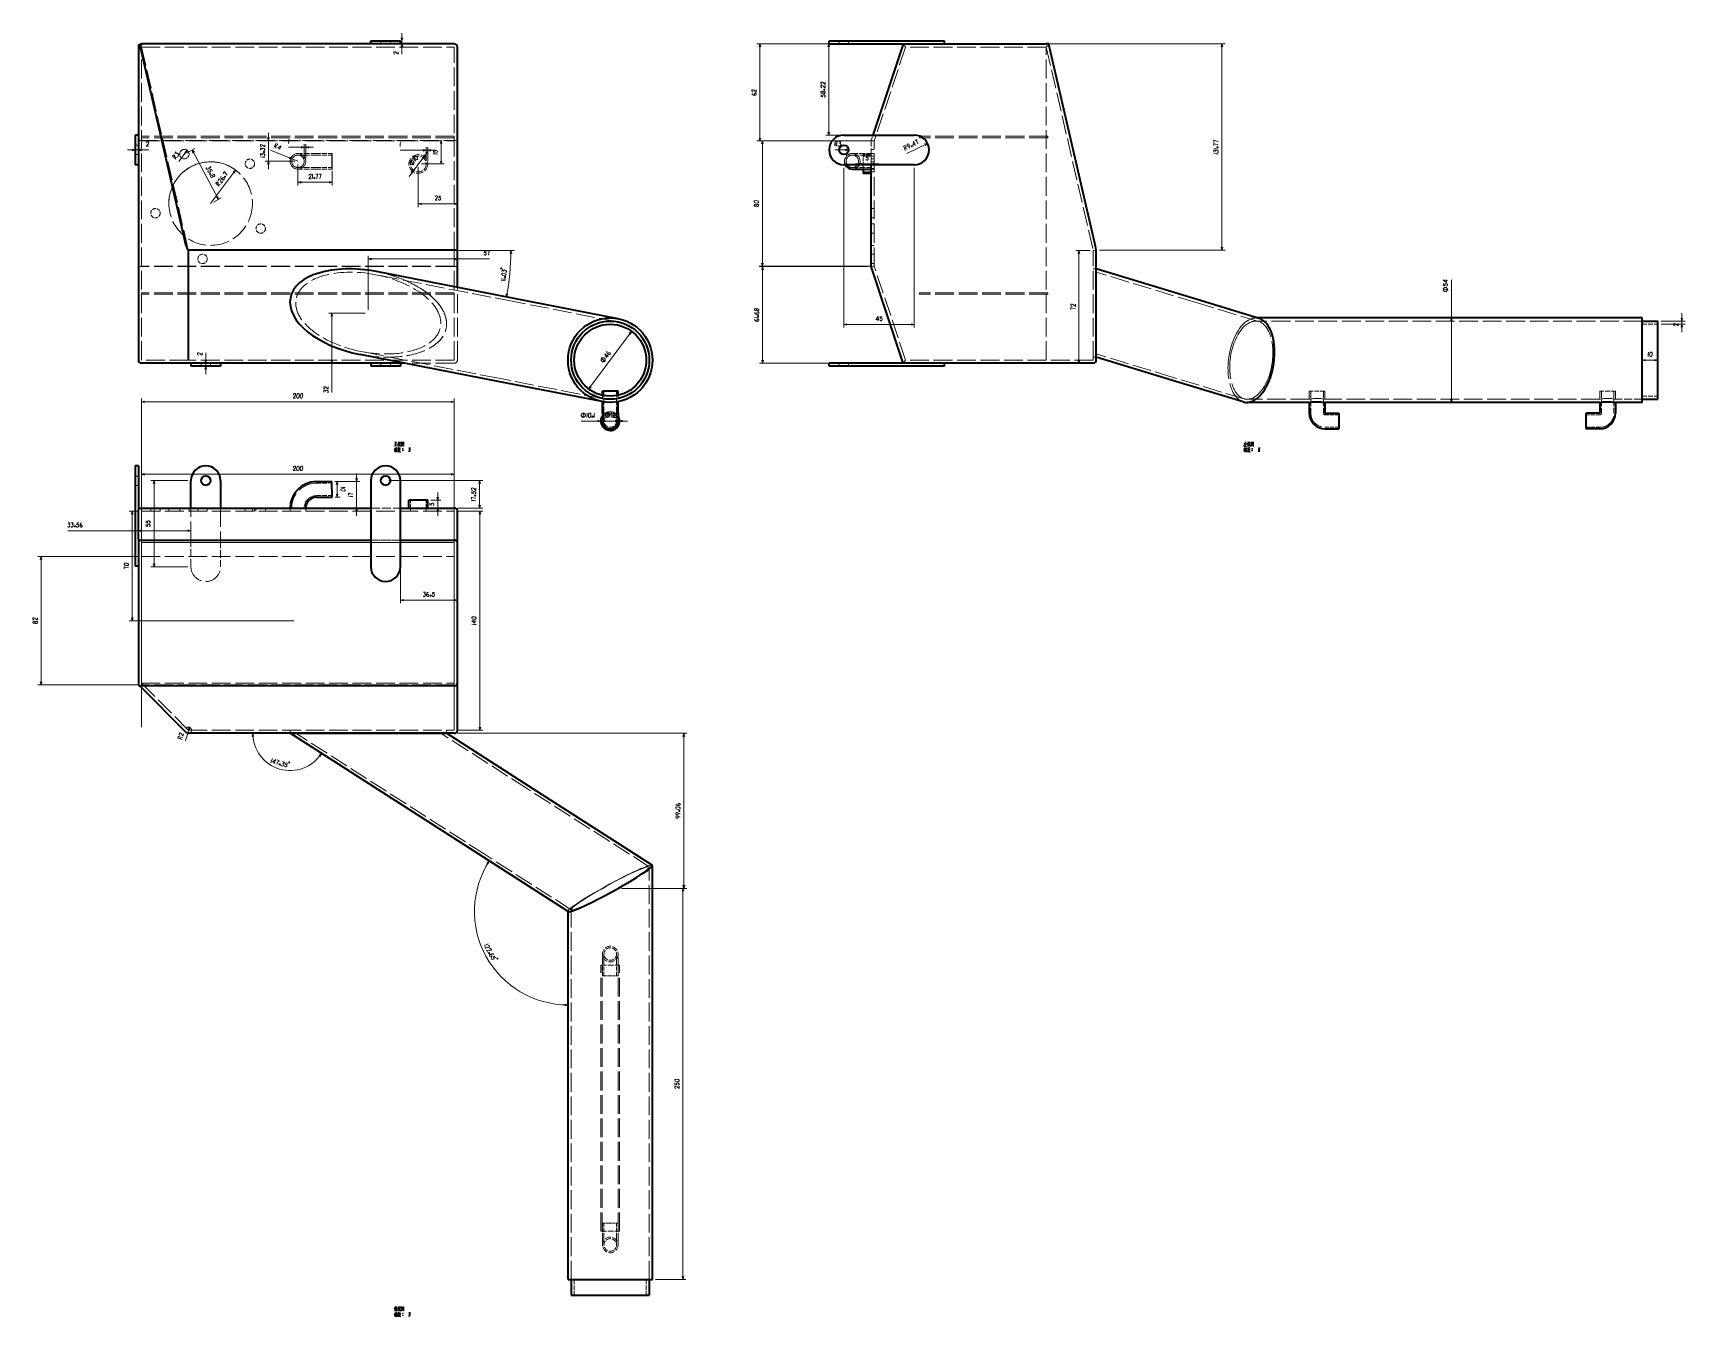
# Model space of a CAD drawing. Extents: x -2 to 1054, y -4 to 816.
import ezdxf

# ---------------------------------------------------------------- set-up
doc = ezdxf.new("R2010")
doc.units = 0
doc.linetypes.add('DASHED', pattern=[15, 12, -3])

msp = doc.modelspace()

# ---------------------------------------------------------------- linework, layer by layer
at = {"color": 3, "lineweight": 13}
for p, q in [((233.6, 802.7), (233.6, 816.2)), ((552.2, 809.2), (460.5, 809.2)), ((462.5, 747.2), (462.5, 809.2)), ((552.2, 809.2), (504.6, 809.2)), ((506.6, 751), (506.6, 809.2)), ((647.6, 809.2), (759.9, 809.2)), ((757.9, 677.4), (757.9, 809.2)), ((148.2, 729.2), (148.2, 752.5)), ((514.2, 751), (504.6, 751)), ((58.1, 741.5), (71.7, 741.5)), ((96.2, 741.2), (91, 734.1)), ((96.2, 739.7), (101.3, 742.4)), ((99.5, 741.5), (116.4, 709.9)), ((167.1, 734.2), (149.6, 741.4)), ((161.1, 743.2), (177.1, 743.2)), ((171.1, 736.2), (171.1, 745.2)), ((172.1, 736.2), (172.1, 745.2)), ((232.4, 741.3), (255.1, 741.3)), ((238.2, 724.5), (250.1, 740.5)), ((238.2, 724.5), (250.1, 740.5)), ((249.1, 734.5), (249.1, 743.3)), ((250.1, 734.5), (250.1, 743.3)), ((258.7, 732.5), (258.7, 747.5)), ((533.6, 747.2), (460.5, 747.2)), ((533.6, 747.2), (462.1, 747.2)), ((464.1, 667.2), (464.1, 747.2)), ((519.2, 741.5), (510.4, 741.5)), ((569.7, 745.7), (556.5, 739.1)), ((165.1, 734.2), (146.2, 734.2)), ((167.1, 732.2), (167.1, 718.8)), ((244.1, 730.5), (244.1, 705)), ((246.1, 732.5), (260.7, 732.5)), ((516.2, 730), (516.2, 627.9)), ((523.6, 732.5), (538.6, 732.5)), ((561.2, 730), (561.2, 627.9)), ((127.3, 728.6), (111.3, 707.2)), ((167.1, 720.8), (188.9, 720.8)), ((188.9, 728.2), (188.9, 718.8)), ((113.1, 708.1), (118.1, 710.8)), ((244.1, 707), (269.1, 707)), ((673.6, 677.2), (664.5, 677.2)), ((666.5, 605.2), (666.5, 677.2)), ((679.6, 677.4), (759.9, 677.4)), ((212.1, 639.2), (212.1, 673.8)), ((212.1, 671.8), (289.7, 671.8)), ((533.6, 667.2), (462.1, 667.2)), ((531.6, 666.9), (462.2, 666.9)), ((464.2, 605.2), (464.2, 666.9)), ((904.6, 580.1), (904.6, 658.5)), ((210.1, 637.2), (186.8, 637.2)), ((188.8, 586.4), (188.8, 637.2)), ((1052, 625.1), (1052, 637.1)), ((353, 588.6), (380.5, 625.5)), ((516.2, 629.9), (561.2, 629.9)), ((1038.7, 632.1), (1054, 632.1)), ((1038.7, 630.1), (1054, 630.1)), ((108.2, 598.2), (108.2, 611.7)), ((514.1, 605.2), (462.2, 605.2)), ((647.6, 605.2), (668.5, 605.2)), ((1026.7, 607.1), (1036.7, 607.1)), ((67.1, 372.6), (67.1, 582.5)), ((267.1, 372.6), (267.1, 582.5)), ((67.1, 580.5), (267.1, 580.5)), ((348.3, 568.2), (371.8, 568.2)), ((355.8, 568.2), (377.8, 568.2)), ((67.1, 483.6), (67.1, 536.2)), ((67.1, 534.2), (267.1, 534.2)), ((96.7, 530.1), (73.1, 530.1)), ((75.1, 475.1), (75.1, 530.1)), ((190.8, 529.6), (206.6, 529.6)), ((190.8, 529.6), (194.1, 529.6)), ((192.1, 529.6), (192.2, 519.6)), ((204.6, 507.6), (204.6, 534.6)), ((225.2, 530.1), (285.3, 530.1)), ((267.1, 483.6), (267.1, 536.2)), ((283.3, 512.6), (283.3, 530.1)), ((191, 519.6), (194.2, 519.6)), ((252.1, 517.6), (258.5, 517.6)), ((256.5, 507.6), (256.5, 522.6)), ((65.1, 510.6), (59.2, 510.6)), ((61.2, 440.6), (61.2, 510.6)), ((269.1, 512.6), (285.3, 512.6)), ((269.1, 510.6), (285.4, 510.6)), ((283.4, 370.6), (283.4, 510.6)), ((19.9, 498), (98.7, 498)), ((65.1, 494.7), (65.1, 500)), ((98.7, 494), (98.7, 500)), ((65.1, 481.6), (0.9, 481.6)), ((2.9, 399.6), (2.9, 481.6)), ((96.7, 475.1), (73.1, 475.1)), ((232.6, 473.1), (232.6, 451.7)), ((232.6, 453.7), (269.1, 453.7)), ((164.6, 440.6), (59.2, 440.6)), ((65.1, 399.6), (0.9, 399.6)), ((97.7, 372.5), (95.2, 363.9)), ((269.1, 370.6), (285.4, 370.6)), ((269.1, 368.6), (415.8, 368.6)), ((413.8, 269.5), (413.8, 368.6)), ((373.9, 269.5), (415.2, 269.5)), ((373.9, 269.5), (415.8, 269.5)), ((413.2, 19.5), (413.2, 269.5)), ((395.8, 19.5), (415.2, 19.5))]:
    msp.add_line(p, q, dxfattribs=at)
at = {"color": 7, "lineweight": 35}
for p, q in [((65.1, 807.2), (65.1, 607.2)), ((95.7, 680), (66.4, 807.2)), ((68.7, 809.2), (67.1, 809.2)), ((267.1, 809.2), (68.7, 809.2)), ((213.7, 809.2), (213.7, 811.2)), ((213.7, 811.2), (232.6, 811.2)), ((232.6, 809.2), (232.6, 811.2)), ((269.1, 677.2), (269.1, 807.2)), ((506.7, 811.2), (516.1, 811.2)), ((506.7, 809.2), (506.7, 811.2)), ((506.7, 809.2), (516.1, 809.2)), ((516.1, 811.2), (571.1, 811.2)), ((516.1, 809.2), (554.2, 809.2)), ((553.5, 807.2), (534.8, 751)), ((554.2, 809.2), (553.5, 807.2)), ((554.2, 809.2), (645.6, 809.2)), ((571.1, 811.2), (580.6, 811.2)), ((580.6, 809.2), (580.6, 811.2)), ((647.2, 809.2), (645.6, 809.2)), ((647.7, 807.2), (647.2, 809.2)), ((677.1, 680), (647.7, 807.2)), ((65.1, 751), (63.1, 751)), ((63.1, 751), (63.1, 732)), ((516.2, 751), (561.2, 751)), ((65.1, 732), (63.1, 732)), ((561.2, 732), (516.2, 732)), ((521.8, 729.2), (521.6, 729.2)), ((521.8, 729.2), (533.6, 729.2)), ((528.6, 729.2), (528.6, 726.5)), ((533.6, 666.9), (533.6, 732)), ((533.6, 726.5), (528.6, 726.5)), ((267.1, 677.4), (97.1, 677.4)), ((97.1, 607.2), (97.1, 677.2)), ((269.1, 653.6), (269.1, 677.2)), ((677.6, 677.4), (677.1, 680)), ((677.6, 607.2), (677.6, 677.4)), ((553.5, 607.2), (533.6, 666.9)), ((305.4, 646.5), (217.3, 663.7)), ((677.6, 641.4), (677.6, 665.4)), ((742, 645.9), (677.6, 665.4)), ((371.8, 633.6), (305.4, 646.5)), ((781.8, 633.7), (742, 645.9)), ((677.6, 609), (677.6, 641.4)), ((1026.7, 634.1), (780.7, 634.1)), ((1026.7, 607.1), (1026.7, 634.1)), ((1026.7, 632.1), (1036.7, 632.1)), ((1036.7, 607.1), (1036.7, 632.1)), ((97.1, 605.2), (67.1, 605.2)), ((235.2, 605.2), (97.1, 605.2)), ((98.7, 605.2), (98.7, 603.2)), ((117.6, 603.2), (98.7, 603.2)), ((117.6, 605.2), (117.6, 603.2)), ((295.1, 593.5), (207, 610.7)), ((213.7, 605.2), (213.7, 603.2)), ((232.6, 603.2), (213.7, 603.2)), ((232.6, 605.2), (232.6, 603.2)), ((516.1, 605.2), (506.7, 605.2)), ((506.7, 603.2), (506.7, 605.2)), ((516.1, 603.2), (506.7, 603.2)), ((554.2, 605.2), (516.1, 605.2)), ((571.1, 603.2), (516.1, 603.2)), ((554.2, 605.2), (553.5, 607.2)), ((645.6, 605.2), (554.2, 605.2)), ((580.6, 603.2), (571.1, 603.2)), ((580.6, 603.2), (580.6, 605.2)), ((580.6, 603.2), (580.6, 605.2)), ((675.6, 605.2), (645.6, 605.2)), ((726.3, 594.2), (677.6, 609)), ((1026.7, 580.1), (1026.7, 607.1)), ((1036.7, 582.1), (1036.7, 607.1)), ((361.6, 580.6), (295.1, 593.5)), ((771.6, 580.4), (726.3, 594.2)), ((366.8, 587.2), (361.8, 587.2)), ((361.8, 584.6), (361.8, 587.2)), ((371.8, 587.2), (366.8, 587.2)), ((371.8, 584.6), (371.8, 587.2)), ((371.8, 584.6), (371.8, 587.2)), ((1026.7, 582.1), (1036.7, 582.1)), ((361.8, 573.2), (361.8, 580.5)), ((361.8, 573.2), (361.8, 568.2)), ((371.8, 573.2), (371.8, 580.5)), ((371.8, 573.2), (371.8, 580.5)), ((371.8, 573.2), (371.8, 568.2)), ((371.8, 573.2), (371.8, 571.5)), ((813.8, 580.1), (773.8, 580.1)), ((813.8, 580.1), (813.8, 573.2)), ((823.8, 580.1), (823.8, 573.2)), ((999.6, 580.1), (823.8, 580.1)), ((823.8, 573.2), (825.8, 573.2)), ((825.8, 573.2), (832.6, 573.2)), ((832.6, 573.2), (832.6, 563.2)), ((995.8, 573.2), (990.8, 573.2)), ((990.8, 563.2), (990.8, 573.2)), ((999.6, 573.2), (995.8, 573.2)), ((999.6, 580.1), (999.6, 573.2)), ((1009.6, 580.1), (1009.6, 573.2)), ((1026.7, 580.1), (1009.6, 580.1)), ((371.8, 568.9), (371.8, 568.2)), ((823.8, 563.2), (825.8, 563.2)), ((825.8, 563.2), (832.6, 563.2)), ((995.8, 563.2), (990.8, 563.2)), ((999.6, 563.2), (995.8, 563.2)), ((63.1, 539.5), (63.1, 530)), ((65.1, 539.5), (63.1, 539.5)), ((65.1, 539.5), (65.1, 530)), ((63.1, 530), (63.1, 485)), ((65.1, 530), (65.1, 511.4)), ((98.7, 512.6), (98.7, 530.1)), ((117.6, 530.1), (117.6, 512.6)), ((178.8, 529.5), (188.8, 529.6)), ((189, 519.6), (188.8, 529.6)), ((213.7, 530.1), (213.7, 475.1)), ((232.6, 475.1), (232.6, 530.1)), ((179, 519.5), (189, 519.6)), ((238.1, 512.6), (238.1, 517.6)), ((250.1, 517.6), (238.1, 517.6)), ((250.1, 512.6), (250.1, 517.6)), ((65.1, 512.6), (213.7, 512.6)), ((65.1, 492.7), (65.1, 511.4)), ((232.6, 512.6), (267.1, 512.6)), ((269.1, 490.6), (269.1, 510.6)), ((65.1, 492.7), (65.1, 400.6)), ((67.1, 492), (213.7, 492)), ((232.6, 492), (267.1, 492)), ((269.1, 400.6), (269.1, 490.6)), ((63.1, 485), (63.1, 475.5)), ((65.1, 475.5), (63.1, 475.5)), ((66.4, 398.5), (65.7, 399.2)), ((95.7, 369.2), (66.4, 398.5)), ((267.1, 399), (68.7, 399)), ((269.1, 370.6), (269.1, 400.6)), ((267.1, 368.6), (97.1, 368.6)), ((162.1, 368.6), (262, 368.6)), ((285.7, 289.4), (162.1, 368.6)), ((262, 368.6), (262.2, 368.6)), ((314.8, 334.8), (262.2, 368.6)), ((393.6, 284.4), (314.8, 334.8)), ((339.9, 254.7), (285.7, 289.4)), ((393.8, 19.5), (393.8, 284.2)), ((339.8, 19.5), (339.8, 254.8)), ((339.8, 19.5), (393.8, 19.5)), ((341.8, 19.5), (341.8, 9.5)), ((391.8, 19.5), (391.8, 9.5)), ((341.8, 9.5), (391.8, 9.5))]:
    msp.add_line(p, q, dxfattribs=at)
at = {"color": 7, "linetype": 'DASHED', "lineweight": 13}
for p, q in [((67.1, 607.2), (67.1, 807.2)), ((67.1, 807.2), (267.1, 807.2)), ((67.1, 807.2), (97.1, 677.2)), ((267.1, 677.2), (267.1, 807.2)), ((555.6, 807.2), (535.6, 747.2)), ((645.6, 807.2), (555.6, 807.2)), ((645.6, 607.2), (645.6, 807.2)), ((645.6, 807.2), (675.6, 677.2)), ((267.1, 750.2), (67.1, 750.2)), ((646.6, 750.2), (564.6, 750.2)), ((65.1, 747.5), (267.1, 747.5)), ((267.1, 749.2), (67.1, 749.2)), ((67.1, 747.2), (267.1, 747.2)), ((535.6, 667.2), (535.6, 747.2)), ((646.6, 749.2), (564.6, 749.2)), ((97.1, 677.2), (267.1, 677.2)), ((267.1, 607.2), (267.1, 677.2)), ((675.6, 607.2), (675.6, 677.2)), ((267.1, 666.9), (65.1, 666.9)), ((267.1, 667.2), (67.1, 667.2)), ((555.6, 607.2), (535.6, 667.2)), ((305.1, 644.6), (216.9, 661.7)), ((741.4, 643.9), (677.6, 663.3)), ((267.1, 650.2), (67.1, 650.2)), ((267.1, 649.2), (67.1, 649.2)), ((269.1, 607.2), (269.1, 653.6)), ((371.5, 631.6), (305.1, 644.6)), ((646.6, 650.2), (564.6, 650.2)), ((646.6, 649.2), (564.6, 649.2)), ((781.4, 631.8), (741.4, 643.9)), ((1026.7, 632.1), (779.3, 632.1)), ((295.5, 595.5), (207.4, 612.7)), ((97.1, 607.2), (67.1, 607.2)), ((267.1, 607.2), (97.1, 607.2)), ((267.1, 605.2), (235.2, 605.2)), ((645.6, 607.2), (555.6, 607.2)), ((675.6, 607.2), (645.6, 607.2)), ((726.8, 596.1), (677.6, 611.1)), ((362, 582.5), (295.5, 595.5)), ((772, 582.4), (726.8, 596.1)), ((813.8, 582.1), (774.1, 582.1)), ((999.6, 582.1), (823.8, 582.1)), ((67.1, 510.6), (267.1, 510.6)), ((67.1, 490.6), (67.1, 510.6)), ((98.7, 492), (98.7, 512.6)), ((117.6, 512.6), (117.6, 492)), ((267.1, 490.6), (267.1, 510.6)), ((98.7, 492), (67.1, 492)), ((67.1, 490.6), (267.1, 490.6)), ((67.1, 400.6), (67.1, 490.6)), ((267.1, 490.6), (67.1, 490.6)), ((213.7, 492), (117.6, 492)), ((267.1, 492), (232.6, 492)), ((267.1, 490.6), (267.1, 400.6)), ((67.1, 399.6), (67.1, 481.6)), ((67.1, 481.6), (267.1, 481.6)), ((267.1, 481.6), (267.1, 399.6)), ((67.1, 400.6), (267.1, 400.6)), ((67.1, 400.6), (97.1, 370.6)), ((267.1, 399.6), (67.1, 399.6)), ((267.1, 370.6), (267.1, 400.6)), ((97.1, 370.6), (267.1, 370.6)), ((286.8, 291.1), (165.8, 368.6)), ((313.8, 333.2), (258.5, 368.6)), ((391.7, 283.3), (313.8, 333.2)), ((341.9, 255.8), (286.8, 291.1)), ((391.8, 19.5), (391.8, 283.1)), ((341.8, 19.5), (341.8, 256)), ((360.8, 50.4), (360.8, 220.4)), ((361.7, 50.4), (361.7, 220.4)), ((371.8, 50.4), (371.8, 220.4)), ((372.8, 50.4), (372.8, 220.4))]:
    msp.add_line(p, q, dxfattribs=at)
at = {"color": 7, "linetype": 'DASHED', "lineweight": 13, "ltscale": 0.473604}
for p, q in [((213.7, 809.2), (232.6, 809.2)), ((117.6, 605.2), (98.7, 605.2)), ((232.6, 605.2), (213.7, 605.2)), ((213.7, 512.6), (232.6, 512.6)), ((117.6, 492), (98.7, 492)), ((213.7, 492), (232.6, 492)), ((232.6, 492), (213.7, 492))]:
    msp.add_line(p, q, dxfattribs=at)
at = {"color": 7, "linetype": 'DASHED', "lineweight": 13, "ltscale": 0.05}
for p, q in [((220.2, 809.2), (220.2, 811.2)), ((226.2, 809.2), (226.2, 811.2)), ((513.1, 809.2), (513.1, 811.2)), ((519.1, 809.2), (519.1, 811.2)), ((65.1, 744.5), (63.1, 744.5)), ((535.6, 741.8), (533.6, 741.8)), ((65.1, 738.5), (63.1, 738.5)), ((535.6, 739.2), (533.6, 739.2)), ((535.6, 735.8), (533.6, 735.8)), ((535.6, 735.7), (533.6, 735.7)), ((535.6, 733.9), (533.6, 733.9)), ((535.6, 729.7), (533.6, 729.7)), ((535.6, 729.2), (533.6, 729.2)), ((535.6, 704), (533.6, 704)), ((535.6, 698), (533.6, 698)), ((535.6, 694.2), (533.6, 694.2)), ((535.6, 688.2), (533.6, 688.2)), ((535.6, 680.5), (533.6, 680.5)), ((535.6, 674.8), (533.6, 674.8)), ((535.6, 668.8), (533.6, 668.8)), ((677.6, 665.4), (675.6, 665.4)), ((105.2, 603.2), (105.2, 605.2)), ((111.2, 603.2), (111.2, 605.2)), ((220.2, 603.2), (220.2, 605.2)), ((226.2, 603.2), (226.2, 605.2)), ((506.7, 603.2), (506.7, 605.2)), ((513.1, 605.2), (513.1, 603.2)), ((513.1, 605.2), (513.1, 603.2)), ((519.1, 605.2), (519.1, 603.2)), ((519.1, 605.2), (519.1, 603.2)), ((677.6, 609), (675.6, 609)), ((65.1, 533), (63.1, 533)), ((65.1, 527), (63.1, 527)), ((73, 512.6), (73, 510.6)), ((79, 512.6), (79, 510.6)), ((84.6, 512.6), (84.6, 510.6)), ((91.5, 512.6), (91.5, 510.6)), ((97.5, 512.6), (97.5, 510.6)), ((103.1, 512.6), (103.1, 510.6)), ((109.1, 512.6), (109.1, 510.6)), ((133.4, 512.6), (133.4, 510.6)), ((138, 512.6), (138, 510.6)), ((139.4, 512.6), (139.4, 510.6)), ((140.3, 512.6), (140.3, 510.6)), ((146.3, 512.6), (146.3, 510.6)), ((162.1, 512.6), (162.1, 510.6)), ((172.1, 512.6), (172.1, 510.6)), ((162.1, 368.6), (162.1, 370.6)), ((262.2, 368.6), (262.2, 370.6))]:
    msp.add_line(p, q, dxfattribs=at)
at = {"color": 7, "linetype": 'DASHED', "lineweight": 13, "ltscale": 0.061634}
for p, q in [((555.6, 807.2), (554.2, 809.2)), ((555.6, 607.2), (554.2, 605.2))]:
    msp.add_line(p, q, dxfattribs=at)
at = {"color": 7, "linetype": 'DASHED', "lineweight": 13, "ltscale": 0.063891}
msp.add_line((645.6, 807.2), (647.2, 809.2), dxfattribs=at)
at = {"color": 7, "linetype": 'DASHED', "lineweight": 13, "ltscale": 0.086501}
msp.add_line((65.1, 751), (65.1, 747.5), dxfattribs=at)
at = {"color": 7, "linetype": 'DASHED', "lineweight": 13, "ltscale": 0.025}
for p, q in [((67.1, 750.2), (67.1, 749.2)), ((267.1, 750.2), (267.1, 749.2)), ((564.6, 750.2), (564.6, 749.2)), ((646.6, 750.2), (646.6, 749.2)), ((67.1, 650.2), (67.1, 649.2)), ((267.1, 650.2), (267.1, 649.2)), ((564.6, 650.2), (564.6, 649.2)), ((646.6, 650.2), (646.6, 649.2))]:
    msp.add_line(p, q, dxfattribs=at)
at = {"color": 7, "linetype": 'DASHED', "lineweight": 13, "ltscale": 0.09118}
msp.add_line((534.8, 751), (533.6, 747.5), dxfattribs=at)
at = {"color": 7, "linetype": 'DASHED', "lineweight": 13, "ltscale": 0.387099}
for p, q in [((65.1, 732), (65.1, 747.5)), ((533.6, 732), (533.6, 747.5))]:
    msp.add_line(p, q, dxfattribs=at)
at = {"color": 7, "linetype": 'DASHED', "lineweight": 13, "ltscale": 0.050654}
for p, q in [((535.6, 747.2), (533.6, 747.5)), ((535.6, 667.2), (533.6, 666.9))]:
    msp.add_line(p, q, dxfattribs=at)
at = {"color": 7, "linetype": 'DASHED', "lineweight": 13, "ltscale": 0.29416}
for p, q in [((178.9, 739.2), (167.1, 739.2)), ((178.9, 738.2), (167.1, 738.2)), ((178.9, 730.2), (167.1, 730.2)), ((178.9, 729.2), (167.1, 729.2))]:
    msp.add_line(p, q, dxfattribs=at)
at = {"color": 7, "linetype": 'DASHED', "lineweight": 13, "ltscale": 0.249986}
for p, q in [((178.9, 739.2), (188.9, 739.2)), ((178.9, 738.2), (188.9, 738.2)), ((178.9, 730.2), (188.9, 730.2)), ((178.9, 729.2), (188.9, 729.2))]:
    msp.add_line(p, q, dxfattribs=at)
at = {"color": 7, "linetype": 'DASHED', "lineweight": 13, "ltscale": 0.00266}
for p, q in [((521.8, 739.2), (521.6, 739.2)), ((521.8, 738.2), (521.6, 738.2)), ((521.8, 730.2), (521.6, 730.2))]:
    msp.add_line(p, q, dxfattribs=at)
at = {"color": 7, "linetype": 'DASHED', "lineweight": 13, "ltscale": 0.297556}
for p, q in [((521.8, 739.2), (533.7, 739.2)), ((521.8, 738.2), (533.7, 738.2)), ((521.8, 730.2), (533.7, 730.2))]:
    msp.add_line(p, q, dxfattribs=at)
at = {"color": 7, "linetype": 'DASHED', "lineweight": 13, "ltscale": 0.15}
msp.add_line((528.6, 738.5), (528.6, 732.5), dxfattribs=at)
at = {"color": 7, "linetype": 'DASHED', "lineweight": 13, "ltscale": 0.125}
for p, q in [((533.6, 738.5), (528.6, 738.5)), ((361.8, 573.2), (361.8, 568.2)), ((362.8, 573.2), (362.8, 568.2)), ((362.8, 573.2), (362.8, 568.2)), ((370.8, 573.2), (370.8, 568.2)), ((370.8, 573.2), (370.8, 568.2)), ((361.8, 227.5), (361.8, 222.5)), ((362.8, 227.5), (362.8, 222.5)), ((370.8, 227.5), (370.8, 222.5)), ((371.8, 227.5), (371.8, 222.5)), ((366.8, 213.6), (361.8, 213.6)), ((371.8, 213.6), (366.8, 213.6)), ((361.8, 55.4), (366.8, 55.4)), ((366.8, 55.4), (371.8, 55.4)), ((361.8, 41.6), (361.8, 46.6)), ((362.8, 41.6), (362.8, 46.6)), ((370.8, 41.6), (370.8, 46.6)), ((371.8, 41.6), (371.8, 46.6))]:
    msp.add_line(p, q, dxfattribs=at)
at = {"color": 7, "linetype": 'DASHED', "lineweight": 13, "ltscale": 0.175}
for p, q in [((535.6, 737.5), (528.6, 737.5)), ((535.6, 727.5), (528.6, 727.5)), ((239.1, 510.6), (239.1, 517.6)), ((249.1, 510.6), (249.1, 517.6))]:
    msp.add_line(p, q, dxfattribs=at)
at = {"color": 7, "linetype": 'DASHED', "lineweight": 13, "ltscale": 0.083115}
msp.add_line((528.6, 732.5), (528.6, 729.2), dxfattribs=at)
at = {"color": 7, "linetype": 'DASHED', "lineweight": 13, "ltscale": 0.00025177}
msp.add_line((533.6, 729.2), (533.7, 729.2), dxfattribs=at)
at = {"color": 8, "lineweight": 13}
msp.add_line((269.1, 677.2), (305.3, 677.2), dxfattribs=at)
at = {"color": 7, "linetype": 'DASHED', "lineweight": 13, "ltscale": 0.050323}
msp.add_line((675.6, 677.2), (677.6, 677.4), dxfattribs=at)
at = {"color": 7, "linetype": 'DASHED', "lineweight": 13, "ltscale": 0.02907}
msp.add_line((780.7, 634.1), (779.6, 634.1), dxfattribs=at)
at = {"color": 7, "linetype": 'DASHED', "lineweight": 13, "ltscale": 0.002234}
msp.add_line((371.9, 633.6), (371.8, 633.6), dxfattribs=at)
at = {"color": 7, "linetype": 'DASHED', "lineweight": 13, "ltscale": 0.25}
for p, q in [((1026.7, 630.1), (1036.7, 630.1)), ((823.8, 587.2), (813.8, 587.2)), ((1009.6, 587.2), (999.6, 587.2)), ((1026.7, 584.1), (1036.7, 584.1)), ((178.9, 528.5), (188.9, 528.6)), ((178.9, 520.5), (188.9, 520.6)), ((172.1, 512.6), (162.1, 512.6)), ((343.8, 19.5), (343.8, 9.5)), ((389.8, 19.5), (389.8, 9.5))]:
    msp.add_line(p, q, dxfattribs=at)
at = {"color": 7, "linetype": 'DASHED', "lineweight": 13, "ltscale": 0.1155}
msp.add_line((361.8, 582.6), (361.8, 587.2), dxfattribs=at)
at = {"color": 7, "linetype": 'DASHED', "lineweight": 13, "ltscale": 0.051125}
for p, q in [((361.8, 582.6), (361.8, 584.6)), ((371.8, 582.6), (371.8, 584.6))]:
    msp.add_line(p, q, dxfattribs=at)
at = {"color": 7, "linetype": 'DASHED', "lineweight": 13, "ltscale": 0.35}
for p, q in [((362.8, 573.2), (362.8, 587.2)), ((362.8, 573.2), (362.8, 587.2)), ((370.8, 573.2), (370.8, 587.2)), ((370.8, 573.2), (370.8, 587.2)), ((814.8, 587.2), (814.8, 573.2)), ((822.8, 587.2), (822.8, 573.2)), ((1000.6, 587.2), (1000.6, 573.2)), ((1008.6, 587.2), (1008.6, 573.2))]:
    msp.add_line(p, q, dxfattribs=at)
at = {"color": 7, "linetype": 'DASHED', "lineweight": 13, "ltscale": 0.051129}
msp.add_line((371.8, 582.6), (371.8, 584.6), dxfattribs=at)
at = {"color": 7, "linetype": 'DASHED', "lineweight": 13, "ltscale": 0.128127}
for p, q in [((813.8, 587.2), (813.8, 582.1)), ((823.8, 587.2), (823.8, 582.1)), ((999.6, 587.2), (999.6, 582.1)), ((1009.6, 587.2), (1009.6, 582.1))]:
    msp.add_line(p, q, dxfattribs=at)
at = {"color": 7, "linetype": 'DASHED', "lineweight": 13, "ltscale": 0.426714}
msp.add_line((1026.7, 582.1), (1009.6, 582.1), dxfattribs=at)
at = {"color": 7, "linetype": 'DASHED', "lineweight": 13, "ltscale": 0.183548}
msp.add_line((361.8, 573.2), (361.8, 580.5), dxfattribs=at)
at = {"color": 7, "linetype": 'DASHED', "lineweight": 13, "ltscale": 0.065192}
msp.add_line((371.8, 571.5), (371.8, 568.9), dxfattribs=at)
at = {"color": 7, "linetype": 'DASHED', "lineweight": 13, "ltscale": 0.22054}
for p, q in [((823.8, 572.2), (832.6, 572.2)), ((999.6, 572.2), (990.8, 572.2)), ((823.8, 564.2), (832.6, 564.2)), ((999.6, 564.2), (990.8, 564.2))]:
    msp.add_line(p, q, dxfattribs=at)
at = {"color": 7, "linetype": 'DASHED', "lineweight": 13, "ltscale": 0.028833}
msp.add_line((65.1, 511.4), (65.1, 512.6), dxfattribs=at)
at = {"color": 7, "linetype": 'DASHED', "lineweight": 13, "ltscale": 0.423129}
for p, q in [((98.7, 475.1), (98.7, 492)), ((117.6, 492), (117.6, 475.1))]:
    msp.add_line(p, q, dxfattribs=at)
at = {"color": 7, "linetype": 'DASHED', "lineweight": 13, "ltscale": 0.003178}
msp.add_line((339.8, 254.8), (339.8, 254.9), dxfattribs=at)
at = {"color": 7, "linetype": 'DASHED', "lineweight": 13, "ltscale": 0.220539}
for p, q in [((361.8, 213.6), (361.8, 222.5)), ((362.8, 213.6), (362.8, 222.5)), ((370.8, 213.6), (370.8, 222.5)), ((371.8, 213.6), (371.8, 222.5)), ((361.8, 46.6), (361.8, 55.4)), ((362.8, 46.6), (362.8, 55.4)), ((370.8, 46.6), (370.8, 55.4)), ((371.8, 46.6), (371.8, 55.4))]:
    msp.add_line(p, q, dxfattribs=at)
at = {"color": 7, "linetype": 'DASHED', "lineweight": 13, "ltscale": 0.3}
for p, q in [((360.8, 220.4), (372.8, 220.4)), ((360.8, 50.4), (372.8, 50.4))]:
    msp.add_line(p, q, dxfattribs=at)
at = {"color": 3, "lineweight": 13}
for points in [[(231.2, 804.1), (231.2, 802.7), (229.9, 803.8), (229.5, 804.1), (228.9, 804.2), (228.5, 804.1), (228.4, 803.9), (228.4, 803.4), (228.6, 803), (229.1, 802.7)], [(233.1, 813.1), (233.6, 811.2), (234.1, 813.1)], [(234.1, 807.3), (233.6, 809.2), (233.1, 807.3)], [(463, 807.3), (462.5, 809.2), (462, 807.3)], [(507.1, 807.3), (506.6, 809.2), (506, 807.3)], [(758.4, 807.3), (757.9, 809.2), (757.4, 807.3)], [(504.2, 784.8), (504.2, 783.4), (502.9, 784.5), (502.5, 784.8), (501.9, 784.9), (501.5, 784.8), (501.4, 784.7), (501.4, 784.1), (501.6, 783.7), (502.1, 783.4)], [(504.2, 782.6), (504.2, 781.1), (502.9, 782.2), (502.5, 782.5), (501.9, 782.7), (501.5, 782.6), (501.4, 782.4), (501.4, 781.8), (501.6, 781.5), (502.1, 781.2)], [(460.1, 780), (460.1, 778.5), (458.8, 779.6), (458.4, 779.9), (457.8, 780), (457.5, 780), (457.3, 779.8), (457.3, 779.2), (457.5, 778.9), (458, 778.5)], [(457.3, 777.4), (457.7, 776.9), (458.3, 776.5), (459.2, 776.3), (459.9, 776.4), (460.1, 776.9), (460.1, 777.4), (459.7, 777.8), (459.1, 777.7), (458.8, 777.3), (458.8, 776.8), (459.2, 776.4)], [(502.7, 778.6), (502.6, 778.8), (502.1, 779), (501.7, 778.9), (501.4, 778.6), (501.4, 778.2), (501.7, 777.8), (502.1, 777.7), (502.5, 777.8), (502.7, 778)], [(503.6, 775.3), (504, 775.4), (504.2, 775.7), (504.2, 776.1), (503.8, 776.6), (503.4, 776.7), (502.9, 776.7), (502.5, 776.5), (502.4, 776.1), (502.5, 775.7), (502.7, 775.5), (501.4, 775.6)], [(501.6, 775.6), (501.6, 776.8)], [(503.5, 779.8), (503.5, 780.3)], [(503.7, 780.4), (503.7, 779.7)], [(503.9, 779.8), (503.9, 780.3)], [(506, 752.9), (506.6, 751), (507.1, 752.9)], [(61.2, 741), (63.1, 741.5), (61.2, 742)], [(67.1, 742), (65.1, 741.5), (67.1, 741)], [(71.6, 743.9), (70.1, 743.9), (71.3, 745.2), (71.5, 745.6), (71.7, 746.2), (71.6, 746.6), (71.4, 746.7), (70.8, 746.7), (70.5, 746.5), (70.2, 746)], [(90.1, 737.7), (90.4, 737.6), (90.6, 737.6), (90.7, 737.7), (91, 738.1), (91, 738.3), (91, 738.6), (90.4, 739.3), (90.1, 739.4), (89.8, 739.2), (89.7, 739), (89.1, 740.3), (88.4, 739.2)], [(95.5, 739.3), (96.2, 741.2), (94.7, 739.9)], [(100.9, 740), (99.5, 741.5), (100, 739.5)], [(145.9, 744.8), (145.9, 743.4), (144.5, 744.5), (144.1, 744.8), (143.5, 744.9), (143.2, 744.8), (143.1, 744.7), (143.1, 744.1), (143.2, 743.8), (143.8, 743.4)], [(145.4, 741.2), (145.6, 741.3), (145.8, 741.4), (145.9, 741.6), (145.9, 742), (145.8, 742.2), (145.6, 742.5), (144.6, 742.7), (144.4, 742.5), (144.2, 742.3), (144.3, 742), (143.1, 742.7), (143.1, 741.4)], [(145.2, 739.9), (145.2, 740.5)], [(145.4, 740.5), (145.4, 739.8)], [(145.6, 739.9), (145.6, 740.5)], [(147.7, 749.4), (148.2, 747.5), (148.7, 749.4)], [(151.7, 743.1), (152.5, 744.5), (153, 745.6), (153.9, 745.2), (154, 744.9), (153.6, 744.2), (153.3, 744.1), (152.5, 744.4)], [(152.8, 744.3), (153, 742.5)], [(155.1, 741.7), (155.8, 743.1), (156.4, 744.2), (154.2, 742.9), (155.8, 742.2)], [(161.3, 748.4), (161.2, 747), (161.1, 745.6)], [(169.2, 742.7), (171.1, 743.2), (169.2, 743.7)], [(174.1, 743.7), (172.1, 743.2), (174.1, 742.7)], [(232.6, 746.5), (232.5, 745.1), (232.4, 743.7)], [(247.2, 740.8), (249.1, 741.3), (247.2, 741.8)], [(252.1, 741.8), (250.1, 741.3), (252.1, 740.8)], [(255.7, 739.7), (256.1, 739.9), (256.4, 740.2), (256.4, 740.6), (256, 741), (255.5, 741.2), (255.1, 741.2), (254.7, 740.9), (254.6, 740.6), (254.6, 740.2), (254.8, 739.9), (253.6, 740.1)], [(253.7, 740.1), (253.7, 741.2)], [(259.2, 745.6), (258.7, 747.5), (258.2, 745.6)], [(462, 749.1), (462.5, 747.2), (463, 749.1)], [(464.6, 745.3), (464.1, 747.2), (463.6, 745.3)], [(510.4, 743.9), (510.5, 745.4), (510.7, 746.7), (511.6, 746.7), (511.8, 746.4), (511.7, 745.6), (511.4, 745.4), (510.5, 745.4)], [(510.9, 745.4), (511.8, 743.9)], [(512.8, 744.3), (512.8, 744.1), (512.9, 743.9), (513.2, 743.9), (513.6, 743.9), (513.8, 744), (514, 744.2), (514.2, 745.1), (514.1, 745.4), (513.8, 745.5), (513.5, 745.4), (514.2, 746.7), (512.9, 746.7)], [(517.3, 741), (519.2, 741.5), (517.3, 742)], [(555.4, 741.2), (554.9, 742.7), (554.4, 743.9), (555.2, 744.3), (555.5, 744.1), (555.8, 743.4), (555.7, 743.1), (554.9, 742.7)], [(555.2, 742.9), (556.7, 741.9)], [(558, 744.1), (557.8, 743.9), (557.3, 743.6), (556.9, 743.8), (556.6, 744.1), (556.5, 744.6), (556.7, 745), (557.2, 745.3), (557.7, 745.2), (558, 744.7), (558.1, 742.6)], [(559.2, 743.9), (559.7, 744.2)], [(559.9, 744), (559.3, 743.7)], [(559.4, 743.6), (559.9, 743.8)], [(561.8, 744.4), (561.3, 745.9), (560.8, 747.1), (560.4, 744.6), (562, 745.4)], [(563.5, 745.3), (562.9, 746.9), (562.9, 747.6), (562.9, 748.1), (561.7, 747.5)], [(568.2, 744.4), (569.7, 745.7), (567.7, 745.3)], [(755.6, 746.9), (753.9, 747.2), (753.2, 747.5), (752.8, 747.7), (752.8, 746.3)], [(755.6, 744.9), (753.9, 745.1), (753.2, 745.4), (752.8, 745.6), (752.8, 744.3)], [(752.8, 742.2), (754.2, 742.1), (755.6, 742)], [(755.1, 739.8), (755.3, 739.9), (755.5, 740), (755.6, 740.2), (755.6, 740.6), (755.5, 740.8), (755.3, 741), (754.3, 741.3), (754.1, 741.1), (753.9, 740.8), (754, 740.6), (752.8, 741.3), (752.8, 740)], [(754.9, 742.9), (754.9, 743.5)], [(755.1, 743.6), (755.1, 742.9)], [(755.3, 742.9), (755.3, 743.5)], [(89.1, 735.5), (87.9, 736.6), (87, 737.4), (87.5, 738.1), (87.9, 738.1), (88.5, 737.6), (88.5, 737.3), (87.9, 736.6)], [(88.2, 736.9), (89.9, 736.6)], [(108.7, 730.2), (108.6, 730.1), (108.5, 729.9), (108.5, 729.7), (108.7, 729.3), (108.9, 729.2), (109.2, 729.1), (110.1, 729.3), (110.3, 729.6), (110.2, 729.9), (110.1, 730.1), (111.5, 730.1), (110.9, 731.2)], [(109.9, 728.4), (109.6, 728.1), (109.5, 727.7), (109.7, 727.3), (110.3, 727.2), (110.7, 727.2), (111.1, 727.5), (111.4, 727.8), (111.3, 728.2), (111.1, 728.5), (110.8, 728.7), (112, 729.1)], [(111.8, 729.1), (112.4, 728)], [(145.4, 737.7), (145.6, 737.8), (145.8, 737.9), (145.9, 738.1), (145.9, 738.5), (145.8, 738.7), (145.6, 738.9), (144.6, 739.1), (144.4, 739), (144.2, 738.7), (144.3, 738.4), (143.1, 739.1), (143.1, 737.9)], [(143.1, 737), (144.5, 736.9), (145.9, 736.8)], [(148.7, 732.3), (148.2, 734.2), (147.7, 732.3)], [(161.5, 736), (163.4, 735.7), (161.8, 736.9)], [(241.3, 732), (238.9, 734.7)], [(241.3, 732), (238.9, 734.7)], [(240.4, 736.2), (241.5, 735.3), (242.6, 734.3)], [(240.4, 736.2), (241.5, 735.3), (242.6, 734.3)], [(247.9, 738.4), (247.1, 736.5), (248.7, 737.8)], [(247.9, 738.4), (247.1, 736.5), (248.7, 737.8)], [(253.6, 739), (255, 738.9), (256.4, 738.8)], [(258.2, 734.4), (258.7, 732.5), (259.2, 734.4)], [(526.7, 732), (528.6, 732.5), (526.7, 733)], [(530.4, 735.5), (530.5, 735.1), (530.8, 734.9), (531.3, 734.9), (531.7, 735.3), (531.8, 735.7), (531.8, 736.2), (531.6, 736.5), (531.2, 736.7), (530.8, 736.6), (530.6, 736.4), (530.7, 737.7)], [(530.7, 737.5), (531.9, 737.5)], [(535.6, 733), (533.6, 732.5), (535.6, 732)], [(752.8, 739.1), (754.2, 739), (755.6, 738.9)], [(110.6, 726.2), (110.9, 725.7)], [(111.1, 725.8), (110.8, 726.4)], [(111, 726.4), (111.3, 725.9)], [(112.9, 724.7), (113, 724.5), (113.6, 724.5), (113.9, 724.9), (114, 725.2), (113.8, 725.6), (113.4, 725.9), (113, 725.8), (112.7, 725.4), (112.6, 725.1)], [(116.7, 718.3), (115.5, 719.4), (114.6, 720.2), (115.1, 720.9), (115.5, 720.9), (116.1, 720.4), (116.1, 720.1), (115.5, 719.4)], [(115.8, 719.7), (117.5, 719.4)], [(119, 721.4), (118.1, 720.2), (117.7, 721.9), (117.5, 722.4), (117.1, 722.9), (116.8, 723), (116.6, 722.9), (116.3, 722.5), (116.2, 722.1), (116.4, 721.5)], [(117.8, 724.5), (117.8, 723.9), (118, 723.3), (118.7, 722.6), (119.3, 722.2), (119.8, 722.5), (120.1, 722.9), (120, 723.4), (119.4, 723.8), (118.9, 723.6), (118.6, 723.1), (118.7, 722.6)], [(121.9, 725.4), (120.7, 726.6), (120.4, 727.2), (120.1, 727.6), (119.3, 726.5)], [(120.2, 724.2), (120.6, 724.7)], [(120.8, 724.6), (120.3, 724)], [(120.6, 724), (120.9, 724.4)], [(126.5, 726.7), (127.3, 728.6), (125.7, 727.3)], [(169.1, 721.3), (167.1, 720.8), (169.1, 720.2)], [(175.5, 723.1), (174, 723.1), (175.1, 724.4), (175.4, 724.9), (175.6, 725.4), (175.5, 725.8), (175.3, 725.9), (174.7, 725.9), (174.4, 725.8), (174.1, 725.2)], [(176.5, 725.9), (176.4, 724.5), (176.3, 723.1)], [(177.2, 723.8), (177.8, 723.8)], [(177.9, 723.6), (177.2, 723.6)], [(177.2, 723.4), (177.8, 723.4)], [(179.2, 723.1), (179.5, 724.8), (179.7, 725.4), (179.9, 725.9), (178.6, 725.9)], [(181.2, 723.1), (181.5, 724.8), (181.8, 725.4), (182, 725.9), (180.6, 725.9)], [(187, 720.2), (188.9, 720.8), (187, 721.3)], [(240.4, 726.7), (241.1, 728.5), (239.6, 727.3)], [(240.4, 726.7), (241.1, 728.5), (239.6, 727.3)], [(115, 711.3), (116.4, 709.9), (115.9, 711.8)], [(256.2, 709.4), (254.8, 709.4), (255.9, 710.7), (256.2, 711.1), (256.3, 711.7), (256.2, 712.1), (256.1, 712.2), (255.5, 712.2), (255.1, 712), (254.8, 711.5)], [(257, 710), (257.1, 709.6), (257.5, 709.4), (257.9, 709.4), (258.3, 709.8), (258.4, 710.2), (258.4, 710.7), (258.2, 711.1), (257.8, 711.2), (257.5, 711.1), (257.2, 710.9), (257.4, 712.2)], [(257.4, 712), (258.5, 712)], [(246.1, 707.5), (244.1, 707), (246.1, 706.5)], [(267.2, 706.5), (269.1, 707), (267.2, 707.5)], [(460.2, 706.4), (460.1, 706.6), (459.7, 706.8), (459.2, 706.7), (458.9, 706.4), (458.9, 706), (459.2, 705.6), (459.6, 705.5), (460, 705.6), (460.2, 705.8)], [(286.1, 674.8), (286.2, 674.4), (286.6, 674.2), (287, 674.2), (287.4, 674.6), (287.5, 675), (287.5, 675.4), (287.3, 675.8), (286.9, 676), (286.6, 675.9), (286.3, 675.7), (286.4, 677)], [(286.4, 676.8), (287.6, 676.8)], [(288.9, 674.2), (289.2, 675.9), (289.4, 676.5), (289.7, 677), (288.3, 677)], [(667, 675.3), (666.5, 677.2), (666, 675.3)], [(757.4, 679.4), (757.9, 677.4), (758.4, 679.4)], [(214.1, 672.3), (212.1, 671.8), (214.1, 671.3)], [(267.2, 671.3), (269.1, 671.8), (267.2, 672.3)], [(463.6, 669.1), (464.1, 667.2), (464.6, 669.1)], [(464.7, 664.9), (464.2, 666.9), (463.7, 664.9)], [(902.2, 658), (900.6, 658.2), (899.4, 658.3), (901.4, 656.8), (901.4, 658.5)], [(901.6, 654.6), (902, 654.7), (902.2, 655), (902.2, 655.5), (901.8, 655.9), (901.4, 656), (900.9, 656), (900.5, 655.8), (900.4, 655.4), (900.5, 655), (900.7, 654.8), (899.4, 654.9)], [(899.5, 654.9), (899.5, 656.1)], [(902.6, 651.9), (899.1, 652.6)], [(189.3, 635.3), (188.8, 637.2), (188.3, 635.3)], [(460.3, 639.7), (460.2, 639.9), (459.8, 640.1), (459.3, 640), (459.1, 639.7), (459.1, 639.3), (459.3, 638.9), (459.7, 638.8), (460.1, 638.9), (460.3, 639.1)], [(459.1, 637.5), (459.4, 636.9), (460, 636.6), (460.9, 636.4), (461.6, 636.5), (461.9, 637), (461.9, 637.5), (461.4, 637.9), (460.8, 637.8), (460.5, 637.4), (460.5, 636.8), (460.9, 636.5)], [(459.1, 634.3), (460.5, 634.2), (461.9, 634.1)], [(461.2, 635.1), (461.2, 635.6)], [(461.4, 635.7), (461.4, 635)], [(461.6, 635.1), (461.6, 635.6)], [(538, 632.2), (538.1, 633.8), (538.2, 635), (536.7, 633), (538.5, 633)], [(539.2, 632.9), (539.3, 632.5), (539.6, 632.2), (540.1, 632.2), (540.5, 632.7), (540.6, 633.1), (540.6, 633.5), (540.4, 633.9), (540, 634.1), (539.6, 634), (539.4, 633.8), (539.5, 635)], [(539.5, 634.9), (540.7, 634.9)], [(664.2, 642.9), (664.2, 641.5), (662.8, 642.6), (662.4, 642.9), (661.8, 643), (661.5, 642.9), (661.4, 642.8), (661.4, 642.2), (661.5, 641.8), (662.1, 641.5)], [(664.2, 640), (662.4, 640.3), (661.8, 640.5), (661.4, 640.8), (661.4, 639.4)], [(905.1, 632.1), (904.6, 634.1), (904, 632.1)], [(1051.5, 634), (1052, 632.1), (1052.5, 634)], [(379.8, 623.6), (380.5, 625.5), (378.9, 624.3)], [(459.1, 633), (459.4, 632.5), (460, 632.1), (460.9, 631.9), (461.6, 632), (461.9, 632.5), (461.9, 633), (461.4, 633.4), (460.8, 633.3), (460.5, 632.9), (460.5, 632.4), (460.9, 632)], [(518.1, 630.4), (516.2, 629.9), (518.1, 629.4)], [(559.3, 629.4), (561.2, 629.9), (559.3, 630.4)], [(1049.6, 630.5), (1049.6, 629), (1048.3, 630.2), (1047.9, 630.4), (1047.3, 630.6), (1046.9, 630.5), (1046.8, 630.3), (1046.8, 629.7), (1047, 629.4), (1047.5, 629.1)], [(1052.5, 628.1), (1052, 630.1), (1051.5, 628.1)], [(364.6, 612.8), (364.6, 612.2), (364.8, 611.5), (365.4, 610.9), (366.1, 610.5), (366.6, 610.7), (366.9, 611.1), (366.8, 611.7), (366.2, 612), (365.7, 611.9), (365.4, 611.4), (365.5, 610.9)], [(105.8, 611.7), (105.8, 610.2), (104.5, 611.3), (104.1, 611.6), (103.5, 611.7), (103.1, 611.7), (103, 611.5), (103, 610.9), (103.2, 610.6), (103.7, 610.2)], [(107.6, 607.1), (108.2, 605.2), (108.7, 607.1)], [(108.7, 601.3), (108.2, 603.2), (107.6, 601.3)], [(188.3, 607.1), (188.8, 605.2), (189.3, 607.1)], [(363.5, 606), (361.1, 608.7)], [(365.5, 609.3), (364.3, 610.4), (363.4, 611.2), (364.1, 608.8), (365.2, 610.2)], [(463.7, 607.1), (464.2, 605.2), (464.7, 607.1)], [(666, 607.1), (666.5, 605.2), (667, 607.1)], [(1028.6, 607.6), (1026.7, 607.1), (1028.6, 606.6)], [(1030.6, 612.2), (1030.5, 610.8), (1030.4, 609.4)], [(1034.8, 606.6), (1036.7, 607.1), (1034.8, 607.6)], [(69.1, 581), (67.1, 580.5), (69.1, 580)], [(165.5, 582.9), (164.1, 582.9), (165.2, 584.2), (165.5, 584.6), (165.6, 585.2), (165.5, 585.6), (165.3, 585.7), (164.8, 585.7), (164.4, 585.5), (164.1, 585)], [(186.4, 590), (186.4, 588.6), (185.1, 589.7), (184.7, 590), (184.1, 590.1), (183.7, 590), (183.6, 589.9), (183.6, 589.3), (183.8, 588.9), (184.3, 588.6)], [(186, 586.4), (186.2, 586.5), (186.4, 586.6), (186.4, 586.8), (186.4, 587.2), (186.3, 587.4), (186.1, 587.7), (185.2, 587.9), (184.9, 587.7), (184.8, 587.4), (184.9, 587.2), (183.6, 587.9), (183.6, 586.6)], [(265.2, 580), (267.1, 580.5), (265.2, 581)], [(353.7, 590.5), (353, 588.6), (354.6, 589.9)], [(904, 582), (904.6, 580.1), (905.1, 582)], [(349.2, 570.2), (349.9, 573.7)], [(352.1, 573.3), (352, 571.9), (351.9, 570.5)], [(355.8, 571), (355.1, 571)], [(355.2, 571.2), (355.7, 571.2)], [(355.2, 570.8), (355.7, 570.8)], [(356.7, 573.3), (356.6, 571.9), (356.5, 570.5)], [(364.7, 570.2), (365.4, 573.7)], [(367.5, 573.3), (367.4, 571.9), (367.3, 570.5)], [(369.7, 570.5), (368.2, 570.5), (369.3, 571.9), (369.6, 572.3), (369.8, 572.9), (369.7, 573.2), (369.5, 573.3), (368.9, 573.3), (368.6, 573.2), (368.3, 572.6)], [(358.8, 567.7), (360.8, 568.2), (358.8, 568.7)], [(363.6, 568.7), (361.7, 568.2), (363.6, 567.7)], [(369.9, 567.7), (371.8, 568.2), (369.9, 568.7)], [(374.7, 568.7), (372.8, 568.2), (374.7, 567.7)], [(165.5, 536.5), (164.1, 536.5), (165.2, 537.9), (165.5, 538.3), (165.6, 538.9), (165.5, 539.2), (165.3, 539.3), (164.8, 539.3), (164.4, 539.2), (164.1, 538.6)], [(69.1, 534.7), (67.1, 534.2), (69.1, 533.7)], [(75.6, 528.2), (75.1, 530.1), (74.6, 528.2)], [(192.6, 527.7), (192.1, 529.6), (191.6, 527.7)], [(204.1, 531.5), (204.6, 529.6), (205.1, 531.5)], [(265.2, 533.7), (267.1, 534.2), (265.2, 534.7)], [(283.8, 528.2), (283.3, 530.1), (282.8, 528.2)], [(191.7, 521.5), (192.2, 519.6), (192.7, 521.5)], [(197.3, 525.7), (195.9, 525.8), (194.5, 525.9)], [(202.3, 521.4), (200.6, 521.7), (199.9, 522), (199.5, 522.2), (199.5, 520.8)], [(199.5, 520.1), (200.9, 520), (202.3, 519.9)], [(255.9, 519.5), (256.5, 517.6), (257, 519.5)], [(280.9, 525.3), (280.9, 523.9), (279.6, 525), (279.2, 525.3), (278.6, 525.4), (278.2, 525.3), (278.1, 525.1), (278.1, 524.6), (278.3, 524.2), (278.8, 523.9)], [(280.3, 521.6), (280.7, 521.8), (280.9, 522.1), (280.9, 522.5), (280.5, 522.9), (280.1, 523.1), (279.6, 523.1), (279.2, 522.9), (279.1, 522.5), (279.2, 522.1), (279.4, 521.9), (278.1, 522)], [(280.9, 518.8), (279.2, 519.1), (278.6, 519.3), (278.1, 519.5), (278.1, 518.2)], [(278.3, 522), (278.3, 523.2)], [(280.2, 520.3), (280.2, 520.9)], [(280.4, 520.9), (280.4, 520.2)], [(280.6, 520.3), (280.6, 520.9)], [(61.7, 508.6), (61.2, 510.6), (60.6, 508.6)], [(205.1, 510.6), (204.6, 512.6), (204.1, 510.6)], [(253.5, 514.3), (253.9, 514.5), (254.1, 514.8), (254.1, 515.2), (253.7, 515.6), (253.3, 515.8), (252.8, 515.8), (252.4, 515.5), (252.3, 515.2), (252.4, 514.8), (252.6, 514.5), (251.3, 514.7)], [(251.5, 514.7), (251.5, 515.8)], [(257, 510.6), (256.5, 512.6), (255.9, 510.6)], [(278.1, 517.5), (279.5, 517.4), (280.9, 517.3)], [(282.8, 514.5), (283.3, 512.6), (283.8, 514.5)], [(284, 508.6), (283.4, 510.6), (282.9, 508.6)], [(19.9, 500.8), (20, 500.6), (20.1, 500.5), (20.3, 500.4), (20.7, 500.4), (20.9, 500.5), (21.1, 500.7), (21.3, 501.7), (21.2, 501.9), (20.9, 502), (20.6, 502), (21.3, 503.2), (20.1, 503.2)], [(22, 500.8), (22.1, 500.6), (22.2, 500.5), (22.4, 500.4), (22.8, 500.4), (23, 500.5), (23.3, 500.7), (23.5, 501.7), (23.3, 501.9), (23, 502), (22.8, 502), (23.5, 503.2), (22.2, 503.2)], [(24.2, 501.1), (24.8, 501.1)], [(24.9, 500.9), (24.2, 500.9)], [(24.2, 500.7), (24.8, 500.7)], [(25.6, 501), (25.7, 500.6), (26, 500.4), (26.4, 500.4), (26.9, 500.8), (27, 501.2), (27, 501.7), (26.8, 502.1), (26.4, 502.2), (26, 502.1), (25.8, 501.9), (25.9, 503.2)], [(25.9, 503.1), (27.1, 503.1)], [(28.8, 503.2), (28.3, 502.9), (27.9, 502.3), (27.8, 501.4), (27.9, 500.6), (28.3, 500.4), (28.8, 500.4), (29.2, 500.8), (29.2, 501.4), (28.7, 501.8), (28.2, 501.7), (27.8, 501.3)], [(67.1, 498.6), (65.1, 498), (67.1, 497.5)], [(72.1, 502.9), (72.5, 503.1), (72.7, 503.4), (72.7, 503.8), (72.3, 504.2), (71.9, 504.4), (71.4, 504.4), (71.1, 504.2), (70.9, 503.8), (71, 503.4), (71.2, 503.2), (69.9, 503.3)], [(72.1, 500.7), (72.5, 500.9), (72.7, 501.2), (72.7, 501.6), (72.3, 502), (71.9, 502.2), (71.4, 502.2), (71.1, 502), (70.9, 501.6), (71, 501.2), (71.2, 500.9), (69.9, 501.1)], [(70.1, 503.3), (70.1, 504.4)], [(70.1, 501.1), (70.1, 502.2)], [(96.8, 497.5), (98.7, 498), (96.8, 498.6)], [(3.4, 479.6), (2.9, 481.6), (2.4, 479.6)], [(74.6, 477), (75.1, 475.1), (75.6, 477)], [(58.8, 474.3), (57.1, 474.6), (56.5, 474.9), (56, 475.1), (56, 473.7)], [(234.6, 454.2), (232.6, 453.7), (234.6, 453.2)], [(247.3, 456.5), (247.3, 456.3), (247.5, 456.1), (247.7, 456), (248.1, 456), (248.3, 456.2), (248.5, 456.4), (248.7, 457.3), (248.6, 457.6), (248.3, 457.7), (248, 457.6), (248.7, 458.8), (247.5, 458.8)], [(250.5, 458.8), (249.9, 458.5), (249.6, 457.9), (249.4, 457), (249.5, 456.3), (250, 456), (250.5, 456), (250.9, 456.5), (250.8, 457.1), (250.4, 457.4), (249.8, 457.4), (249.4, 457)], [(252.3, 456.5), (251.6, 456.5)], [(251.7, 456.7), (252.2, 456.7)], [(251.7, 456.3), (252.2, 456.3)], [(253, 456.7), (253.1, 456.3), (253.4, 456), (253.9, 456), (254.3, 456.5), (254.4, 456.9), (254.4, 457.3), (254.2, 457.7), (253.8, 457.9), (253.4, 457.8), (253.2, 457.6), (253.3, 458.8)], [(253.3, 458.7), (254.5, 458.7)], [(267.2, 453.2), (269.1, 453.7), (267.2, 454.2)], [(0.5, 442.4), (0.5, 440.9), (-0.8, 442), (-1.2, 442.3), (-1.8, 442.5), (-2.1, 442.4), (-2.3, 442.2), (-2.3, 441.6), (-2.1, 441.3), (-1.6, 441)], [(-1, 439.8), (-1.1, 440), (-1.5, 440.2), (-2, 440.1), (-2.3, 439.8), (-2.3, 439.4), (-2, 439), (-1.6, 438.9), (-1.2, 439), (-1, 439.2)], [(60.6, 442.5), (61.2, 440.6), (61.7, 442.5)], [(281.1, 440.2), (279.5, 440.4), (278.3, 440.5), (280.3, 439), (280.3, 440.8)], [(278.3, 438.3), (279.7, 438.2), (281.1, 438.1)], [(2.4, 401.5), (2.9, 399.6), (3.4, 401.5)], [(97.7, 370.5), (97.7, 372.5), (96.7, 370.8)], [(282.9, 372.5), (283.4, 370.6), (284, 372.5)], [(93, 364.6), (91.5, 365.1), (90.4, 365.6), (90.6, 366.5), (90.9, 366.6), (91.7, 366.3), (91.8, 366), (91.5, 365.1)], [(94, 368.3), (93.6, 366.8), (92.7, 368.3), (92.3, 368.7), (91.8, 369), (91.4, 369), (91.3, 368.9), (91.1, 368.3), (91.2, 367.9), (91.6, 367.5)], [(91.7, 365.5), (93.4, 365.9)], [(414.4, 366.6), (413.8, 368.6), (413.3, 366.6)], [(408.7, 323.4), (409, 322.9), (409.6, 322.5), (410.5, 322.3), (411.2, 322.4), (411.5, 322.9), (411.5, 323.4), (411.1, 323.8), (410.4, 323.7), (410.1, 323.3), (410.2, 322.8), (410.5, 322.4)], [(410.1, 317.7), (410.2, 317.3), (410.2, 316.8), (409.9, 316.6), (409.5, 316.5), (408.9, 316.6), (408.7, 316.9), (408.7, 317.5), (409, 317.9), (409.5, 317.9), (411.5, 317.1)], [(410.8, 318.7), (410.8, 319.3)], [(411, 319.3), (411, 318.6)], [(411.2, 318.7), (411.2, 319.3)], [(410.1, 315.5), (410.2, 315.2), (410.2, 314.7), (409.9, 314.4), (409.5, 314.3), (408.9, 314.4), (408.7, 314.7), (408.7, 315.3), (409, 315.7), (409.5, 315.8), (411.5, 314.9)], [(413.8, 267.6), (413.2, 269.5), (412.7, 267.6)], [(413.3, 271.5), (413.8, 269.5), (414.4, 271.5)], [(410.3, 143.7), (410.6, 143.9), (410.9, 144.2), (410.9, 144.6), (410.5, 145), (410, 145.2), (409.6, 145.2), (409.2, 145), (409.1, 144.6), (409.1, 144.2), (409.3, 143.9), (408.1, 144.1)], [(410.9, 143), (410.9, 141.5), (409.6, 142.6), (409.1, 142.9), (408.5, 143), (408.2, 143), (408.1, 142.8), (408.1, 142.2), (408.2, 141.9), (408.8, 141.5)], [(408.2, 144.1), (408.2, 145.2)], [(412.7, 21.5), (413.2, 19.5), (413.8, 21.5)]]:
    msp.add_lwpolyline(points, dxfattribs=at)
for points in [[(504.2, 777.9), (504.2, 778.5), (503.8, 778.9), (503.2, 778.9), (502.7, 778.6), (502.7, 778), (502.9, 777.7), (503.3, 777.5), (503.8, 777.5)], [(504.1, 779.9), (504.1, 780.2), (503.9, 780.4), (503.6, 780.4), (503.4, 780.2), (503.4, 779.9), (503.6, 779.7), (503.9, 779.7)], [(145.7, 740.1), (145.7, 740.3), (145.5, 740.5), (145.2, 740.5), (145, 740.3), (145, 740.1), (145.2, 739.8), (145.5, 739.8)], [(559.6, 743.5), (559.9, 743.6), (560, 743.9), (559.8, 744.2), (559.6, 744.2), (559.3, 744.1), (559.2, 743.8), (559.3, 743.6)], [(755.4, 743.1), (755.4, 743.4), (755.2, 743.6), (755, 743.6), (754.7, 743.4), (754.7, 743.1), (755, 742.9), (755.2, 742.9)], [(240.8, 734.4), (240.8, 734.4), (240.5, 734.5), (240.4, 734.6), (240.2, 734.6), (240, 734.6), (239.8, 734.6), (239.6, 734.5), (239.5, 734.5), (239.3, 734.4), (239.1, 734.2), (239, 734.1), (239, 734), (238.9, 733.8), (238.8, 733.6), (238.8, 733.5), (238.8, 733.3), (238.8, 733), (238.9, 732.8), (239, 732.7), (239.1, 732.6), (239.2, 732.4), (239.3, 732.3), (239.4, 732.3), (239.6, 732.2), (239.8, 732.1), (239.9, 732.1), (240.1, 732.1), (240.4, 732.1), (240.6, 732.2), (240.7, 732.2), (240.8, 732.3), (241, 732.5), (241.1, 732.6), (241.2, 732.7), (241.3, 732.9), (241.3, 733.1), (241.3, 733.2), (241.4, 733.4), (241.3, 733.7), (241.3, 733.9), (241.2, 734), (241.1, 734.1), (240.9, 734.3)], [(240.8, 734.4), (240.8, 734.4), (240.5, 734.5), (240.4, 734.6), (240.2, 734.6), (240, 734.6), (239.8, 734.6), (239.6, 734.5), (239.5, 734.5), (239.3, 734.4), (239.1, 734.2), (239, 734.1), (239, 734), (238.9, 733.8), (238.8, 733.6), (238.8, 733.5), (238.8, 733.3), (238.8, 733), (238.9, 732.8), (239, 732.7), (239.1, 732.6), (239.2, 732.4), (239.3, 732.3), (239.4, 732.3), (239.6, 732.2), (239.8, 732.1), (239.9, 732.1), (240.1, 732.1), (240.4, 732.1), (240.6, 732.2), (240.7, 732.2), (240.8, 732.3), (241, 732.5), (241.1, 732.6), (241.2, 732.7), (241.3, 732.9), (241.3, 733.1), (241.3, 733.2), (241.4, 733.4), (241.3, 733.7), (241.3, 733.9), (241.2, 734), (241.1, 734.1), (240.9, 734.3)], [(243.7, 735.9), (243.6, 736.4), (243.3, 736.8), (242.3, 737.7), (241.9, 737.8), (241.6, 737.7), (241.3, 737.3), (241.3, 736.9), (241.5, 736.4), (242.4, 735.6), (242.9, 735.4), (243.4, 735.4)], [(243.7, 735.9), (243.6, 736.4), (243.3, 736.8), (242.3, 737.7), (241.9, 737.8), (241.6, 737.7), (241.3, 737.3), (241.3, 736.9), (241.5, 736.4), (242.4, 735.6), (242.9, 735.4), (243.4, 735.4)], [(110.6, 726.1), (110.7, 725.8), (111, 725.7), (111.2, 725.8), (111.3, 726.1), (111.2, 726.4), (110.9, 726.5), (110.7, 726.3)], [(111.2, 724.6), (111.5, 724), (112.1, 723.9), (112.6, 724.2), (112.9, 724.7), (112.6, 725.1), (112.3, 725.4), (111.9, 725.4), (111.4, 725.1)], [(120.8, 724), (120.9, 724.2), (120.9, 724.5), (120.7, 724.7), (120.4, 724.6), (120.2, 724.4), (120.2, 724.1), (120.5, 724)], [(177.4, 723.2), (177.7, 723.2), (177.9, 723.5), (177.9, 723.7), (177.7, 723.9), (177.4, 723.9), (177.2, 723.7), (177.2, 723.5)], [(461.7, 708.5), (461.4, 708.8), (460.9, 709), (459.5, 709.1), (459.1, 709), (458.9, 708.7), (458.9, 708.2), (459.2, 707.9), (459.6, 707.6), (460.8, 707.5), (461.4, 707.6), (461.7, 707.9)], [(461.7, 705.7), (461.7, 706.3), (461.3, 706.7), (460.7, 706.7), (460.2, 706.4), (460.2, 705.8), (460.4, 705.5), (460.8, 705.3), (461.3, 705.3)], [(900.8, 653.6), (900.7, 653.6), (900.5, 653.5), (900.3, 653.5), (900.2, 653.4), (900, 653.3), (899.8, 653.1), (899.7, 652.9), (899.6, 652.8), (899.6, 652.6), (899.5, 652.4), (899.5, 652.3), (899.5, 652.2), (899.6, 651.9), (899.6, 651.8), (899.7, 651.7), (899.8, 651.5), (900, 651.3), (900.2, 651.2), (900.3, 651.1), (900.5, 651.1), (900.7, 651), (900.8, 651), (900.9, 651), (901.2, 651.1), (901.3, 651.1), (901.4, 651.2), (901.6, 651.3), (901.8, 651.5), (901.9, 651.7), (902, 651.8), (902, 651.9), (902.1, 652.2), (902.1, 652.3), (902.1, 652.4), (902, 652.6), (902, 652.8), (901.9, 652.9), (901.8, 653.1), (901.6, 653.3), (901.4, 653.4), (901.3, 653.5), (901.2, 653.5), (900.9, 653.6)], [(461.9, 639), (461.8, 639.6), (461.4, 640), (460.8, 640), (460.3, 639.7), (460.3, 639.1), (460.6, 638.8), (460.9, 638.6), (461.4, 638.6)], [(461.7, 635.2), (461.7, 635.5), (461.5, 635.7), (461.2, 635.7), (461, 635.5), (461, 635.2), (461.2, 635), (461.5, 635)], [(363, 608.4), (363, 608.4), (362.7, 608.5), (362.6, 608.6), (362.4, 608.6), (362.2, 608.6), (362, 608.6), (361.8, 608.5), (361.7, 608.5), (361.5, 608.4), (361.3, 608.2), (361.2, 608.1), (361.2, 608), (361.1, 607.8), (361, 607.6), (361, 607.5), (361, 607.3), (361, 607), (361.1, 606.8), (361.2, 606.7), (361.3, 606.6), (361.4, 606.4), (361.5, 606.3), (361.6, 606.2), (361.8, 606.2), (362, 606.1), (362.1, 606.1), (362.3, 606.1), (362.6, 606.1), (362.8, 606.2), (362.9, 606.2), (363, 606.3), (363.2, 606.5), (363.3, 606.6), (363.4, 606.7), (363.5, 606.9), (363.5, 607.1), (363.5, 607.2), (363.6, 607.4), (363.5, 607.6), (363.5, 607.8), (363.4, 608), (363.3, 608.1), (363.1, 608.3)], [(1032.4, 609.4), (1032.7, 609.8), (1032.9, 610.3), (1033, 611.7), (1032.8, 612), (1032.5, 612.2), (1032, 612.2), (1031.7, 612), (1031.5, 611.5), (1031.3, 610.3), (1031.5, 609.8), (1031.8, 609.4)], [(167.3, 582.9), (167.6, 583.3), (167.8, 583.7), (167.9, 585.1), (167.8, 585.5), (167.5, 585.7), (167, 585.7), (166.6, 585.4), (166.4, 585), (166.3, 583.8), (166.4, 583.3), (166.7, 582.9)], [(169.6, 582.9), (169.9, 583.3), (170.1, 583.7), (170.2, 585.1), (170.1, 585.5), (169.8, 585.7), (169.3, 585.7), (169, 585.4), (168.7, 585), (168.6, 583.8), (168.7, 583.3), (169, 582.9)], [(350.9, 571.9), (350.9, 572.1), (350.8, 572.3), (350.8, 572.5), (350.7, 572.6), (350.6, 572.8), (350.4, 572.9), (350.2, 573.1), (350.1, 573.1), (349.9, 573.2), (349.7, 573.2), (349.6, 573.2), (349.5, 573.2), (349.2, 573.2), (349.1, 573.1), (348.9, 573.1), (348.8, 572.9), (348.6, 572.8), (348.5, 572.6), (348.4, 572.5), (348.4, 572.3), (348.3, 572.1), (348.3, 571.9), (348.3, 571.8), (348.4, 571.6), (348.4, 571.4), (348.5, 571.3), (348.6, 571.1), (348.8, 571), (348.9, 570.8), (349.1, 570.8), (349.2, 570.7), (349.5, 570.7), (349.6, 570.7), (349.7, 570.7), (349.9, 570.7), (350.1, 570.8), (350.2, 570.8), (350.4, 571), (350.6, 571.1), (350.7, 571.3), (350.8, 571.4), (350.8, 571.6), (350.9, 571.8)], [(353.8, 570.5), (354.1, 570.9), (354.3, 571.4), (354.4, 572.8), (354.3, 573.2), (354, 573.3), (353.4, 573.3), (353.1, 573.1), (352.9, 572.6), (352.8, 571.5), (352.9, 570.9), (353.2, 570.5)], [(355.3, 570.7), (355.6, 570.7), (355.8, 570.9), (355.8, 571.2), (355.6, 571.4), (355.3, 571.4), (355.1, 571.2), (355.1, 570.9)], [(366.3, 571.9), (366.3, 572.1), (366.3, 572.3), (366.2, 572.5), (366.1, 572.6), (366, 572.8), (365.8, 572.9), (365.7, 573.1), (365.6, 573.1), (365.4, 573.2), (365.1, 573.2), (365, 573.2), (364.9, 573.2), (364.7, 573.2), (364.5, 573.1), (364.4, 573.1), (364.2, 572.9), (364, 572.8), (363.9, 572.6), (363.9, 572.5), (363.8, 572.3), (363.7, 572.1), (363.7, 571.9), (363.7, 571.8), (363.8, 571.6), (363.9, 571.4), (363.9, 571.3), (364, 571.1), (364.2, 571), (364.4, 570.8), (364.5, 570.8), (364.7, 570.7), (364.9, 570.7), (365, 570.7), (365.1, 570.7), (365.4, 570.7), (365.6, 570.8), (365.7, 570.8), (365.8, 571), (366, 571.1), (366.1, 571.3), (366.2, 571.4), (366.3, 571.6), (366.3, 571.8)], [(167.3, 536.5), (167.6, 536.9), (167.8, 537.4), (167.9, 538.8), (167.8, 539.2), (167.5, 539.3), (167, 539.3), (166.6, 539.1), (166.4, 538.6), (166.3, 537.4), (166.4, 536.9), (166.7, 536.5)], [(169.6, 536.5), (169.9, 536.9), (170.1, 537.4), (170.2, 538.8), (170.1, 539.2), (169.8, 539.3), (169.3, 539.3), (169, 539.1), (168.7, 538.6), (168.6, 537.4), (168.7, 536.9), (169, 536.5)], [(194.5, 524), (194.9, 523.7), (195.4, 523.5), (196.8, 523.4), (197.1, 523.5), (197.3, 523.8), (197.3, 524.3), (197.1, 524.7), (196.6, 524.9), (195.4, 525), (194.9, 524.9), (194.5, 524.6)], [(280.8, 520.5), (280.8, 520.7), (280.6, 520.9), (280.3, 520.9), (280.1, 520.7), (280.1, 520.5), (280.3, 520.2), (280.6, 520.2)], [(24.4, 500.5), (24.7, 500.5), (24.9, 500.7), (24.9, 501), (24.7, 501.2), (24.4, 501.2), (24.2, 501), (24.2, 500.7)], [(58.8, 476.8), (58.4, 477.1), (57.9, 477.3), (56.5, 477.4), (56.2, 477.3), (56, 477), (56, 476.5), (56.3, 476.2), (56.7, 475.9), (57.9, 475.8), (58.4, 475.9), (58.8, 476.2)], [(251.8, 456.2), (252.1, 456.2), (252.3, 456.4), (252.3, 456.7), (252.1, 456.9), (251.8, 456.9), (251.6, 456.7), (251.6, 456.4)], [(0.5, 439.1), (0.5, 439.7), (0.1, 440.1), (-0.5, 440.1), (-1, 439.8), (-1, 439.2), (-0.7, 438.9), (-0.4, 438.7), (0.1, 438.7)], [(281.1, 442.5), (280.7, 442.8), (280.2, 443), (278.8, 443.1), (278.5, 442.9), (278.3, 442.6), (278.3, 442.1), (278.5, 441.8), (279, 441.6), (280.2, 441.5), (280.7, 441.6), (281.1, 441.9)], [(411.5, 321), (411.1, 321.4), (410.6, 321.5), (409.2, 321.6), (408.9, 321.5), (408.7, 321.2), (408.7, 320.7), (408.9, 320.4), (409.4, 320.2), (410.6, 320), (411.1, 320.1), (411.5, 320.4)], [(411.4, 318.8), (411.4, 319.1), (411.1, 319.3), (410.9, 319.3), (410.7, 319.1), (410.7, 318.8), (410.9, 318.6), (411.1, 318.6)], [(410.9, 147), (410.5, 147.3), (410, 147.4), (408.6, 147.5), (408.3, 147.4), (408.1, 147.1), (408.1, 146.6), (408.3, 146.3), (408.8, 146.1), (410, 145.9), (410.5, 146), (410.9, 146.4)]]:
    msp.add_lwpolyline(points, close=True, dxfattribs=at)
at = {"color": 7, "linetype": 'DASHED', "lineweight": 13}
for points in [[(269.1, 747.2), (269.1, 747.2), (269.1, 747.3), (269, 747.3), (268.9, 747.4), (268.4, 747.4), (267.8, 747.5), (267.1, 747.5)], [(269.1, 667.2), (269.1, 667.2), (269.1, 667.1), (269, 667.1), (268.9, 667), (268.4, 666.9), (267.8, 666.9), (267.1, 666.9)], [(776.7, 633.6), (775.7, 633.2), (774.8, 632.7), (773.9, 632.1), (772.6, 631.2), (771.5, 630.1), (770.3, 628.8), (769.2, 627.4), (768.2, 625.9), (767.2, 624.2), (766.2, 622.3), (765.3, 620.2), (764.5, 618), (763.8, 615.8), (763.1, 613.4), (762.7, 611.3), (762.3, 609.2), (762.1, 607.1)], [(776.7, 631.6), (775.7, 631.2), (774.6, 630.6), (774, 630.2), (773.4, 629.7), (772.8, 629.2), (771.6, 628.1), (770.4, 626.8), (769.4, 625.3), (768.3, 623.7), (767.4, 622), (766.5, 620), (765.6, 617.9), (764.9, 615.7), (764.3, 613.4), (763.7, 611.1), (763.4, 609.1), (763.1, 607.1)], [(776.7, 582.5), (777.7, 582.9), (778.8, 583.5), (779.4, 584), (780, 584.4), (780.6, 584.9), (781.8, 586.1), (783, 587.4), (784, 588.8), (785.1, 590.4), (786, 592.2), (786.9, 594.1), (787.8, 596.2), (788.5, 598.4), (789.1, 600.7), (789.7, 603.1), (790, 605.1), (790.3, 607.1)], [(823.8, 582.1), (822.7, 582.3), (821.9, 582.4), (820.8, 582.5), (819.3, 582.6), (817.8, 582.6), (816.6, 582.5), (815.6, 582.4), (814.7, 582.2), (813.8, 582.1)], [(813.8, 582.1), (814.8, 582.3), (815.8, 582.4), (816.9, 582.5), (818.2, 582.6), (819.7, 582.6), (821.2, 582.5), (822.2, 582.3), (823.8, 582.1)], [(1009.6, 582.1), (1008.6, 582.3), (1007.6, 582.4), (1006.5, 582.5), (1005.2, 582.6), (1003.7, 582.6), (1002.2, 582.5), (1001.2, 582.3), (999.6, 582.1)], [(999.6, 582.1), (1000.7, 582.3), (1001.5, 582.4), (1002.6, 582.5), (1004.1, 582.6), (1005.6, 582.6), (1006.8, 582.5), (1007.8, 582.4), (1008.7, 582.2), (1009.6, 582.1)], [(823.8, 580.1), (822.7, 580.2), (821.8, 580.4), (820.8, 580.5), (819.3, 580.5), (817.8, 580.5), (816.6, 580.5), (815.6, 580.3), (814.7, 580.2), (813.8, 580.1)], [(1009.6, 580.1), (1008.6, 580.2), (1007.7, 580.4), (1006.7, 580.5), (1005.2, 580.5), (1003.6, 580.5), (1002.4, 580.4), (1001.3, 580.3), (999.6, 580.1)], [(393.6, 284.4), (393.5, 284.4), (393.2, 284.4), (392.9, 284.4), (392.3, 284.3), (391.7, 284.1), (390.6, 283.8), (389.4, 283.3), (387.9, 282.7), (386.2, 282.1), (383.8, 281), (381.3, 279.8), (376.4, 277.4), (371.3, 274.8), (366.2, 272.1), (361.6, 269.5)], [(391.7, 283.3), (391.5, 283.3), (391.2, 283.3), (390.9, 283.3), (390.4, 283.2), (389.8, 283), (388.7, 282.7), (387.4, 282.2), (385.9, 281.6), (384.3, 280.9), (381.9, 279.8), (379.4, 278.7), (374.5, 276.2), (369.4, 273.6), (364.4, 270.9), (362, 269.5)], [(371.5, 269.5), (376.3, 272.3), (380.5, 274.8), (384.3, 277.1), (386, 278.3), (387.6, 279.4), (388.9, 280.3), (390, 281.2), (390.6, 281.7), (391.1, 282.1), (391.4, 282.5), (391.6, 282.8), (391.7, 283), (391.8, 283.1)], [(361.6, 269.5), (356.6, 266.6), (351.8, 263.8), (348.4, 261.7), (345.4, 259.7), (344, 258.7), (342.8, 257.8), (341.7, 257), (340.8, 256.2), (340.2, 255.6), (340, 255.4), (339.8, 255.1), (339.8, 254.9)], [(362, 269.5), (357.2, 266.8), (353, 264.3), (349.2, 261.9), (347.5, 260.8), (345.9, 259.7), (344.6, 258.7), (343.5, 257.9), (342.9, 257.4), (342.4, 256.9), (342.1, 256.6), (341.9, 256.3), (341.8, 256), (341.8, 256)], [(341.9, 255.8), (342, 255.7), (342.3, 255.7), (342.6, 255.7), (343.1, 255.8), (343.7, 256), (344.8, 256.4), (346.1, 256.8), (347.6, 257.4), (349.2, 258.1), (351.6, 259.2), (354.1, 260.4), (359, 262.8), (364.1, 265.4), (369.1, 268.2), (371.5, 269.5)]]:
    msp.add_lwpolyline(points, dxfattribs=at)
at = {"color": 7, "lineweight": 35}
for points in [[(269.1, 677.2), (269.1, 677.2), (269.1, 677.2), (269.1, 677.2), (269.1, 677.3), (268.9, 677.3), (268.4, 677.4), (267.1, 677.4)], [(813.8, 580.1), (814.8, 580.2), (815.7, 580.4), (816.7, 580.5), (818.2, 580.5), (819.8, 580.5), (821, 580.4), (822.1, 580.3), (823.8, 580.1)], [(999.6, 580.1), (1000.7, 580.2), (1001.6, 580.4), (1002.6, 580.5), (1004.1, 580.5), (1005.6, 580.5), (1006.8, 580.5), (1007.8, 580.3), (1008.7, 580.2), (1009.6, 580.1)], [(269.1, 490.6), (269.1, 490.9), (268.9, 491.2), (268.6, 491.5), (268.3, 491.7), (267.9, 491.9), (267.5, 492), (267.1, 492)], [(371.9, 269.5), (375.3, 271.5), (379.5, 273.9), (383.5, 276.4), (387.1, 278.7), (389.1, 280), (390.8, 281.2), (392.2, 282.3), (392.9, 283), (393.5, 283.6), (393.6, 283.8), (393.7, 284), (393.8, 284.2)], [(339.9, 254.7), (340, 254.6), (340.3, 254.6), (340.6, 254.6), (341.2, 254.7), (341.8, 254.9), (342.9, 255.2), (344.1, 255.7), (345.7, 256.3), (347.5, 257.1), (351.2, 258.8), (355.3, 260.7), (359.2, 262.7), (363.1, 264.7), (367.3, 267), (371.9, 269.5)]]:
    msp.add_lwpolyline(points, dxfattribs=at)
at = {"color": 8, "lineweight": 13}
for points in [[(303.8, 675.3), (303.3, 677.2), (302.8, 675.3)], [(297, 658.2), (298.4, 658), (299.8, 657.8)], [(297.1, 659.1), (298.5, 658.9), (299.9, 658.7)], [(299.9, 663.3), (300.1, 663.4), (300.3, 663.4), (300.4, 663.6), (300.4, 664.1), (300.3, 664.2), (300.1, 664.5), (299.2, 664.8), (298.9, 664.7), (298.8, 664.4), (298.8, 664.1), (297.7, 665), (297.5, 663.7)], [(299.3, 659.7), (299.3, 660.3)], [(299.5, 660.3), (299.5, 659.6)], [(299.7, 659.7), (299.7, 660.2)], [(300.3, 649.5), (300.4, 647.5), (301.3, 649.3)], [(138.8, 366.6), (138.3, 368.6), (137.8, 366.6)], [(150.8, 352.5), (150.3, 351.1), (149.8, 349.8)], [(151.9, 349.2), (152.4, 350.7), (152.9, 351.8), (150.9, 350.3), (152.6, 349.8)], [(153.6, 348.7), (154.3, 350.3), (154.8, 350.8), (155.1, 351.2), (153.8, 351.6)], [(155.8, 348.6), (155.1, 348.8)], [(155.3, 348.9), (155.8, 348.8)], [(156.5, 348.3), (156.5, 348.1), (156.5, 347.9), (156.7, 347.8), (157.1, 347.7), (157.3, 347.7), (157.6, 347.9), (158.1, 348.7), (158, 349), (157.8, 349.2), (157.5, 349.2), (158.5, 350.2), (157.3, 350.5)], [(158.6, 347.9), (158.6, 347.5), (158.8, 347.2), (159.2, 347.1), (159.8, 347.3), (160, 347.7), (160.1, 348.1), (160, 348.6), (159.7, 348.8), (159.3, 348.9), (159, 348.7), (159.5, 349.9)], [(159.5, 349.8), (160.6, 349.4)], [(181.5, 353.8), (182.1, 355.7), (180.6, 354.4)], [(155.2, 348.5), (155.7, 348.4)], [(288.8, 285.1), (289.4, 287), (287.9, 285.7)], [(288.7, 234), (287.5, 233.5), (286.2, 232.9)], [(287.3, 230.8), (286.6, 232.1), (288.3, 231.7), (288.8, 231.7), (289.4, 231.9), (289.7, 232.1), (289.7, 232.3), (289.4, 232.8), (289.1, 233), (288.5, 233.1)], [(288.4, 228.8), (287.7, 230.1), (289.4, 229.8), (289.9, 229.7), (290.5, 229.9), (290.8, 230.1), (290.8, 230.3), (290.5, 230.8), (290.2, 231.1), (289.6, 231.1)], [(289, 228.2), (289.3, 227.7)], [(289.5, 227.8), (289.2, 228.4)], [(289.4, 228.4), (289.7, 227.9)], [(292.4, 227.3), (291.9, 227.7), (291.2, 227.7), (290.3, 227.4), (289.7, 226.9), (289.7, 226.4), (289.9, 226), (290.5, 225.8), (291, 226.2), (291.1, 226.7), (290.8, 227.2), (290.3, 227.3)], [(291, 225.3), (290.8, 225), (290.7, 224.6), (290.9, 224.2), (291.5, 224.1), (291.9, 224.2), (292.3, 224.4), (292.5, 224.7), (292.5, 225.2), (292.2, 225.5), (291.9, 225.6), (293.1, 226.1)], [(293, 226), (293.5, 225)], [(337.8, 194.4), (339.8, 194.9), (337.8, 195.4)]]:
    msp.add_lwpolyline(points, dxfattribs=at)
for points in [[(297.4, 665.7), (297.4, 665.9), (297.2, 666.2), (297, 666.2), (296.7, 666), (296.7, 665.8), (296.9, 665.5), (297.1, 665.5)], [(300.2, 662), (299.8, 662.3), (299.4, 662.5), (298, 662.8), (297.6, 662.7), (297.4, 662.4), (297.4, 661.9), (297.6, 661.6), (298, 661.3), (299.2, 661.1), (299.7, 661.1), (300.1, 661.4)], [(299.8, 659.8), (299.9, 660.1), (299.7, 660.3), (299.4, 660.3), (299.2, 660.1), (299.1, 659.9), (299.3, 659.6), (299.6, 659.6)], [(155.2, 348.4), (155.5, 348.3), (155.8, 348.4), (155.9, 348.7), (155.7, 349), (155.4, 349), (155.2, 348.9), (155.1, 348.6)], [(161.4, 349.7), (161.6, 349.6), (161.9, 349.8), (162, 350), (161.8, 350.3), (161.6, 350.4), (161.3, 350.2), (161.2, 350)], [(289, 228), (289.1, 227.8), (289.4, 227.7), (289.7, 227.8), (289.7, 228.1), (289.6, 228.4), (289.3, 228.4), (289.1, 228.3)], [(294.3, 224.6), (294.4, 224.4), (294.7, 224.3), (294.9, 224.4), (295, 224.7), (294.9, 224.9), (294.6, 225), (294.4, 224.9)]]:
    msp.add_lwpolyline(points, close=True, dxfattribs=at)
at = {"color": 7, "lineweight": 13}
for points in [[(228.6, 552.2), (230.6, 552.3)], [(229.2, 551.2), (228.7, 550.1)], [(229.1, 550.2), (228.7, 550)], [(229.2, 550.4), (228.8, 549.4)], [(228.8, 549.4), (229.3, 549.6)], [(228.9, 554.6), (230.4, 554.7)], [(229.2, 553.8), (229.2, 552.3)], [(229.6, 549.9), (229.2, 549.4)], [(229.5, 550.9), (229.4, 550.3)], [(229.5, 550.7), (230.5, 550.9)], [(229.7, 550.4), (229.6, 549.9)], [(229.6, 549.9), (229.6, 548.2)], [(229.7, 554.6), (229.7, 553.5), (229.7, 552.3)], [(229.7, 553.5), (230.3, 553.6)], [(229.8, 550.2), (230.5, 550.3)], [(229.9, 551.3), (230.1, 551)], [(229.9, 549.6), (230.4, 549.7)], [(229.9, 549.7), (229.9, 548.3)], [(230.1, 550.2), (230.1, 549.6)], [(230.6, 551), (230.4, 550.5)], [(230.4, 549.8), (230.4, 548.4)], [(231.5, 554.2), (231.3, 553.8), (230.8, 553)], [(231.3, 550.6), (231.2, 549.7), (231.1, 549.2), (230.8, 548.4)], [(230.9, 554), (231.4, 554.1)], [(230.9, 550.5), (231.9, 550.6)], [(231.1, 554.9), (231.4, 554.5)], [(231.7, 550.1), (231.6, 549.2), (231.4, 548.4), (231.2, 548.7)], [(231.3, 553.8), (231.3, 552)], [(231.3, 553.6), (231.6, 553.3)], [(231.3, 551.4), (231.5, 550.9)], [(231.3, 549.9), (231.7, 550)], [(231.4, 552), (231.7, 552.3)], [(231.7, 552.3), (231.9, 552.6)], [(231.9, 554.9), (231.9, 553.2)], [(232.6, 554.7), (231.9, 554.6)], [(232.1, 553.2), (231.9, 552.6)], [(232, 550.1), (231.9, 549.5)], [(232.2, 550.7), (232, 550.1)], [(232, 549.8), (232.5, 548.4)], [(232.3, 549.5), (232, 548.8)], [(232.2, 554.3), (232.1, 553.2)], [(232.1, 550.3), (232.8, 550.5)], [(232.3, 551.4), (232.2, 550.7)], [(232.3, 552.3), (232.3, 553.3)], [(232.4, 552.1), (232.3, 552.3)], [(232.5, 550.4), (232.3, 549.5)], [(232.8, 552.1), (232.4, 552.1)], [(232.5, 553.1), (232.6, 554.8)], [(232.8, 552.8), (232.8, 552.1)], [(233.3, 554.9), (233.3, 553.4), (233.3, 551.9)], [(233.3, 554.9), (233.3, 553.5), (233.3, 552.1)], [(234.8, 554.7), (233.3, 554.6)], [(233.3, 552.2), (234.7, 552.3)], [(233.4, 553), (233.9, 553.4)], [(234.1, 554.5), (233.6, 553.7)], [(233.9, 554.1), (234.4, 554.2)], [(233.9, 553.9), (234.6, 553.2)], [(233.9, 553.4), (234.1, 553.7)], [(233.9, 552.8), (234.2, 552.4)], [(233.9, 550.6), (234.2, 550.6)], [(233.9, 550.5), (234.3, 550.5)], [(233.9, 550.4), (234.2, 550.4)], [(233.9, 549.4), (234.2, 549.4)], [(233.9, 549.3), (234.3, 549.3)], [(234, 553.2), (234.2, 552.9)], [(234.1, 553.7), (234.5, 554.3)], [(234.6, 553.2), (234.7, 553.2)], [(234.8, 552), (234.8, 552.1), (234.7, 552.3)], [(234.8, 552.1), (234.8, 553.5), (234.8, 554.9)], [(238.3, 551.3), (238.2, 549.9), (238.1, 548.5)], [(238.3, 550.6), (238.7, 550.6)], [(238.3, 550.5), (238.7, 550.5)], [(238.3, 550.4), (238.7, 550.4)], [(238.3, 549.4), (238.7, 549.4)], [(238.3, 549.3), (238.7, 549.3)], [(238.9, 551.3), (238.8, 549.9), (238.7, 548.5)], [(772.4, 553), (771.8, 552.1)], [(772.3, 550.2), (771.9, 550)], [(772, 554), (773.8, 554.1)], [(772.4, 551.2), (772, 550.1)], [(772.5, 550.4), (772, 549.4)], [(772, 549.4), (772.5, 549.6)], [(772.1, 551.9), (773.8, 552)], [(772.8, 554.1), (772.4, 553)], [(772.5, 553.1), (773.6, 553.2)], [(772.8, 549.9), (772.5, 549.4)], [(772.7, 550.9), (772.6, 550.3)], [(772.7, 550.7), (773.8, 550.9)], [(773, 555), (772.8, 554.1)], [(773, 550.4), (772.8, 549.9)], [(772.8, 549.9), (772.8, 548.2)], [(773, 553.1), (773, 551.9)], [(773, 550.2), (773.7, 550.3)], [(773.1, 551.3), (773.3, 551)], [(773.1, 549.6), (773.6, 549.7)], [(773.1, 549.7), (773.1, 548.3)], [(773.4, 550.2), (773.3, 549.6)], [(773.7, 549.8), (773.6, 548.4)], [(773.8, 551), (773.7, 550.5)], [(774.7, 554.2), (774.5, 553.8), (774.1, 553)], [(774.1, 554), (774.7, 554.1)], [(774.1, 550.5), (775.1, 550.6)], [(774.6, 550.6), (774.5, 549.7), (774.4, 549.2), (774.1, 548.4)], [(774.4, 554.9), (774.7, 554.5)], [(774.9, 550.1), (774.8, 549.2), (774.7, 548.4), (774.4, 548.7)], [(774.5, 553.8), (774.5, 552)], [(774.5, 553.6), (774.9, 553.3)], [(774.5, 549.9), (774.9, 550)], [(774.6, 551.4), (774.7, 550.9)], [(774.7, 552), (774.9, 552.3)], [(774.9, 552.3), (775.2, 552.6)], [(775.1, 554.9), (775.1, 553.2)], [(775.8, 554.7), (775.1, 554.6)], [(775.3, 550.1), (775.1, 549.5)], [(775.4, 553.2), (775.2, 552.6)], [(775.2, 549.8), (775.8, 548.4)], [(775.4, 550.7), (775.3, 550.1)], [(775.6, 549.5), (775.3, 548.8)], [(775.5, 554.3), (775.4, 553.2)], [(775.5, 551.4), (775.4, 550.7)], [(775.4, 550.3), (776.1, 550.5)], [(775.5, 552.3), (775.5, 553.3)], [(775.6, 552.1), (775.5, 552.3)], [(776.1, 552.1), (775.6, 552.1)], [(775.8, 550.4), (775.6, 549.5)], [(775.7, 553.1), (775.8, 554.8)], [(776.1, 552.8), (776.1, 552.1)], [(776.6, 554.9), (776.6, 553.4), (776.6, 551.9)], [(776.6, 554.9), (776.6, 553.5), (776.6, 552.1)], [(778, 554.7), (776.6, 554.6)], [(776.6, 553), (777.1, 553.4)], [(776.6, 552.2), (777.9, 552.3)], [(777.3, 554.5), (776.8, 553.7)], [(777.1, 554.1), (777.6, 554.2)], [(777.1, 553.9), (777.8, 553.2)], [(777.1, 553.4), (777.3, 553.7)], [(777.1, 552.8), (777.5, 552.4)], [(777.1, 550.6), (777.5, 550.6)], [(777.1, 550.5), (777.5, 550.5)], [(777.1, 550.4), (777.5, 550.4)], [(777.1, 549.4), (777.5, 549.4)], [(777.1, 549.3), (777.5, 549.3)], [(777.2, 553.2), (777.5, 552.9)], [(777.3, 553.7), (777.7, 554.3)], [(777.8, 553.2), (778, 553.2)], [(778, 552), (778, 552.1), (777.9, 552.3)], [(778, 552.1), (778, 553.5), (778, 554.9)], [(781.5, 551.3), (781.4, 549.9), (781.3, 548.5)], [(781.5, 550.5), (781.9, 550.5)], [(781.5, 549.3), (781.9, 549.3)], [(781.6, 550.6), (781.9, 550.6)], [(781.6, 550.4), (781.9, 550.4)], [(781.6, 549.4), (781.9, 549.4)], [(782.1, 551.3), (782, 549.9), (781.9, 548.5)], [(228.7, 548.7), (229.4, 549.1)], [(229.9, 549.1), (230.3, 549.1)], [(230.4, 548.6), (229.9, 548.5)], [(232, 548.8), (231.7, 548.3)], [(232.5, 548.4), (232.9, 548.4)], [(233.9, 549.1), (234.2, 549.1)], [(238.3, 549.1), (238.7, 549.1)], [(771.9, 548.7), (772.6, 549.1)], [(773.1, 549.1), (773.5, 549.1)], [(773.6, 548.6), (773.2, 548.5)], [(775.3, 548.8), (774.9, 548.3)], [(775.8, 548.4), (776.1, 548.4)], [(777.1, 549.1), (777.5, 549.1)], [(781.6, 549.1), (781.9, 549.1)], [(229.3, 2.3), (228.6, 0.7)], [(229, 1.7), (229, 0.5), (229, -0.8)], [(229.4, 0.6), (229.3, -0.1)], [(229.5, 1.9), (229.4, 0.6)], [(229.5, 1.6), (230.6, 1.8)], [(229.7, 1), (229.5, 0.5)], [(229.8, 1.5), (229.7, 1)], [(229.7, 1), (229.7, -0.8)], [(229.8, 2.3), (230.1, 1.8)], [(229.8, 0.8), (230.6, 0.9)], [(229.9, 0.6), (230.1, 0.1)], [(230.3, 1.6), (230.3, 0.4), (230.3, -0.8)], [(231.5, 1.6), (231.3, 1.1), (230.9, 0.3)], [(230.9, 1.4), (231.5, 1.4)], [(231.2, 2.2), (231.5, 1.8)], [(231.3, 1.1), (231.3, -0.7)], [(231.3, 0.9), (231.7, 0.6)], [(231.9, 2.2), (231.9, 0.5)], [(232.6, 2), (231.9, 2)], [(232.2, 0.6), (232, -0.1)], [(232.3, 1.6), (232.2, 0.6)], [(232.3, -0.4), (232.3, 0.7)], [(232.5, 0.5), (232.6, 2.1)], [(232.9, 0.1), (232.9, -0.5)], [(233.4, 2.2), (233.4, 0.8), (233.4, -0.7)], [(233.4, 2.2), (233.4, 0.8), (233.4, -0.6)], [(234.8, 2.1), (233.4, 1.9)], [(233.4, 0.3), (233.9, 0.7)], [(234.1, 1.8), (233.6, 1)], [(233.9, 1.4), (234.4, 1.5)], [(233.9, 1.2), (234.6, 0.5)], [(233.9, 0.7), (234.1, 1)], [(233.9, 0.1), (234.3, -0.2)], [(234, 0.5), (234.3, 0.2)], [(234.1, 1), (234.5, 1.6)], [(234.6, 0.5), (234.8, 0.5)], [(234.8, -0.6), (234.8, 0.8), (234.8, 2.2)], [(229.1, -2.5), (228.7, -2.7)], [(228.7, -4), (229.4, -3.6)], [(229.2, -1.5), (228.8, -2.6)], [(229.3, -2.3), (228.8, -3.3)], [(228.8, -3.3), (229.3, -3.1)], [(229.3, -0.1), (229.1, -0.7)], [(229.6, -2.8), (229.3, -3.3)], [(229.5, -1.8), (229.4, -2.4)], [(229.5, -2), (230.6, -1.8)], [(229.8, -2.2), (229.6, -2.8)], [(229.6, -2.7), (229.6, -4.4)], [(229.8, -2.5), (230.5, -2.4)], [(229.9, -1.3), (230.1, -1.7)], [(229.9, -2.9), (229.9, -4.3)], [(229.9, -3), (230.4, -3)], [(229.9, -3.6), (230.3, -3.5)], [(230.3, -0.8), (230, -0.4)], [(230.4, -4.1), (230, -4.2)], [(230.2, -2.5), (230.1, -3)], [(230.5, -2.9), (230.4, -4.3)], [(230.6, -1.7), (230.5, -2.2)], [(230.9, -2.2), (231.9, -2)], [(231.4, -2.1), (231.3, -3), (231.2, -3.4), (230.9, -4.3)], [(231.7, -2.6), (231.6, -3.4), (231.5, -4.3), (231.2, -4)], [(231.3, -2.8), (231.7, -2.7)], [(231.4, -1.3), (231.5, -1.8)], [(231.5, -0.7), (231.7, -0.4)], [(231.7, -0.4), (232, -0.1)], [(232.1, -3.9), (231.7, -4.4)], [(232.1, -2.6), (231.9, -3.2)], [(232, -2.8), (232.6, -4.3)], [(232.2, -2), (232.1, -2.6)], [(232.4, -3.2), (232.1, -3.9)], [(232.3, -1.2), (232.2, -2)], [(232.2, -2.3), (232.9, -2.2)], [(232.4, -0.5), (232.3, -0.4)], [(232.9, -0.5), (232.4, -0.5)], [(232.6, -2.3), (232.4, -3.2)], [(232.6, -4.3), (232.9, -4.3)], [(233.4, -0.5), (234.7, -0.4)], [(233.9, -2), (234.3, -2)], [(233.9, -2.1), (234.3, -2.1)], [(233.9, -2.3), (234.3, -2.3)], [(233.9, -3.3), (234.3, -3.3)], [(233.9, -3.4), (234.3, -3.4)], [(233.9, -3.5), (234.3, -3.5)], [(234.8, -0.7), (234.8, -0.6), (234.7, -0.4)], [(238.3, -1.4), (238.2, -2.8), (238.1, -4.2)], [(238.3, -2.1), (238.7, -2.1)], [(238.3, -3.4), (238.7, -3.4)], [(238.4, -2), (238.7, -2)], [(238.4, -2.3), (238.7, -2.3)], [(238.4, -3.3), (238.7, -3.3)], [(238.4, -3.5), (238.7, -3.5)], [(238.9, -1.4), (238.8, -2.8), (238.7, -4.2)]]:
    msp.add_lwpolyline(points, dxfattribs=at)
for points in [[(234, 550.3), (234.1, 550.3), (234.3, 550.4), (234.3, 550.6), (234.1, 550.7), (234, 550.7), (233.9, 550.6), (233.9, 550.4)], [(234, 549.1), (234.1, 549.1), (234.3, 549.2), (234.3, 549.3), (234.1, 549.5), (234, 549.5), (233.9, 549.3), (233.9, 549.2)], [(238.4, 550.3), (238.6, 550.3), (238.7, 550.4), (238.7, 550.6), (238.6, 550.7), (238.4, 550.7), (238.3, 550.6), (238.3, 550.4)], [(238.4, 549.1), (238.6, 549.1), (238.7, 549.2), (238.7, 549.3), (238.6, 549.5), (238.4, 549.5), (238.3, 549.3), (238.3, 549.2)], [(777.2, 550.3), (777.4, 550.3), (777.5, 550.4), (777.5, 550.6), (777.4, 550.7), (777.2, 550.7), (777.1, 550.6), (777.1, 550.4)], [(777.2, 549.1), (777.4, 549.1), (777.5, 549.2), (777.5, 549.3), (777.4, 549.5), (777.2, 549.5), (777.1, 549.3), (777.1, 549.2)], [(781.7, 550.3), (781.8, 550.3), (781.9, 550.4), (781.9, 550.6), (781.8, 550.7), (781.7, 550.7), (781.5, 550.6), (781.5, 550.4)], [(781.7, 549.1), (781.8, 549.1), (781.9, 549.2), (781.9, 549.3), (781.8, 549.5), (781.7, 549.5), (781.5, 549.3), (781.5, 549.2)], [(234, -2.3), (234.2, -2.3), (234.3, -2.2), (234.3, -2.1), (234.2, -2), (234, -2), (233.9, -2.1), (233.9, -2.2)], [(234, -3.6), (234.2, -3.6), (234.3, -3.5), (234.3, -3.3), (234.2, -3.2), (234, -3.2), (233.9, -3.3), (233.9, -3.5)], [(238.5, -2.3), (238.6, -2.3), (238.7, -2.2), (238.7, -2.1), (238.6, -2), (238.5, -2), (238.3, -2.1), (238.3, -2.2)], [(238.5, -3.6), (238.6, -3.6), (238.7, -3.5), (238.7, -3.3), (238.6, -3.2), (238.5, -3.2), (238.3, -3.3), (238.3, -3.5)]]:
    msp.add_lwpolyline(points, close=True, dxfattribs=at)
at = {"color": 7, "linetype": 'DASHED', "lineweight": 13, "ltscale": 0.2}
for centre in [(94.5, 738.8), (136.4, 732.7), (76, 701), (143.3, 691.2), (106.1, 671.8)]:
    msp.add_circle(centre, 3, dxfattribs=at)
at = {"color": 7, "lineweight": 35}
for centre, radius in [((516.2, 741.5), 3), ((366.8, 607.1), 27), ((366.8, 607.1), 25), ((366.8, 607.1), 23), ((108.2, 530.1), 3), ((223.2, 530.1), 3)]:
    msp.add_circle(centre, radius, dxfattribs=at)
at = {"color": 7, "linetype": 'DASHED', "lineweight": 13}
msp.add_circle((111.3, 707.2), 26.7, dxfattribs=at)
at = {"color": 7, "linetype": 'DASHED', "lineweight": 13, "ltscale": 0.333333}
for centre in [(167.1, 734.2), (244.1, 732.5), (366.8, 227.5), (366.8, 41.6)]:
    msp.add_circle(centre, 5, dxfattribs=at)
at = {"color": 7, "linetype": 'DASHED', "lineweight": 13, "ltscale": 0.4}
msp.add_circle((244.1, 732.5), 6, dxfattribs=at)
at = {"color": 7, "linetype": 'DASHED', "lineweight": 13, "ltscale": 0.266667}
for centre in [(366.8, 568.2), (366.8, 227.5), (366.8, 41.6)]:
    msp.add_circle(centre, 4, dxfattribs=at)
at = {"color": 7, "lineweight": 35}
for centre, radius, start, end in [((67.1, 807.2), 2, 90, 180), ((267.1, 807.2), 2, 0, 90), ((516.2, 741.5), 9.47, 90, 270), ((561.2, 741.5), 9.47, 270, 90), ((67.1, 607.2), 2, 180, 270), ((675.6, 607.2), 2, 270, 360), ((366.8, 568.2), 6, 180, 33.5573), ((366.8, 568.2), 6, 146.4427, 180), ((773.8, 587.9), 7.79, 253.0568, 270.0348), ((823.8, 573.2), 10, 180, 270), ((999.6, 573.2), 10, 270, 0), ((366.8, 568.2), 5.05, 171.9301, 8.0699), ((366.8, 568.2), 5, 180, 360), ((108.2, 530.1), 9.47, 0, 180), ((223.2, 530.1), 9.47, 0, 180), ((223.2, 530.1), 9.47, 0, 180), ((179, 512.6), 16.9, 90.6095, 180), ((179, 512.6), 6.89, 90.6095, 180.0481), ((267.1, 510.6), 2, 0, 90), ((223.2, 475.1), 9.47, 180, 360), ((67.1, 400.6), 2, 180, 225), ((267.1, 370.6), 2, 270, 360), ((97.1, 370.6), 2, 225, 270), ((393.5, 284.2), 0.22, 358.2269, 59.1061)]:
    msp.add_arc(centre, radius, start, end, dxfattribs=at)
at = {"color": 3, "lineweight": 13}
for centre, radius, start, end in [((561.2, 741.5), 9.47, 14.5222, 77.9021), ((94.5, 738.8), 3, 15.0431, 141.8028), ((111.3, 707.2), 26.7, 48.9485, 175.7082), ((97.1, 370.6), 2, 327.2958, 131.4508)]:
    msp.add_arc(centre, radius, start, end, dxfattribs=at)
at = {"color": 7, "linetype": 'DASHED', "lineweight": 13}
for centre, radius, start, end in [((167.1, 734.2), 5, 90, 180), ((167.1, 734.2), 5, 180, 270), ((167.1, 734.2), 4, 90, 180), ((167.1, 734.2), 4, 180, 270), ((167.1, 734.2), 5, 0, 90), ((167.1, 734.2), 4, 0, 90), ((167.1, 734.2), 5, 270, 360), ((167.1, 734.2), 4, 270, 360), ((779.6, 626.3), 7.79, 73.0562, 90.0348), ((779.3, 624.9), 7.21, 73.0562, 90.0311), ((267.1, 607.2), 2, 270, 360), ((774.1, 589.3), 7.21, 253.0568, 270.0311), ((366.8, 568.2), 6, 33.5573, 146.4427), ((366.8, 568.2), 5.05, 8.0699, 171.9301), ((366.8, 568.2), 5, 0, 180), ((823.8, 573.2), 9, 180, 270), ((823.8, 573.2), 1, 180, 270), ((999.6, 573.2), 1, 270, 0), ((999.6, 573.2), 9, 270, 0), ((179, 512.6), 15.9, 90.6095, 180.0481), ((179, 512.6), 7.89, 90.6095, 180.0481), ((179, 512.6), 16.9, 180, 180.0481), ((108.2, 475.1), 9.47, 180, 360), ((223.2, 475.1), 9.47, 180, 360), ((391.5, 283.1), 0.204, 358.2269, 59.1062), ((340, 254.9), 0.22, 178.2271, 239.1102), ((342, 256), 0.204, 178.2271, 239.1099)]:
    msp.add_arc(centre, radius, start, end, dxfattribs=at)
at = {"color": 8, "lineweight": 13}
for centre, radius, start, end in [((148, 677.2), 155.3, 348.9749, 0), ((162.1, 368.6), 23.8, 180, 327.3544), ((339.8, 254.8), 59.8, 147.3544, 270)]:
    msp.add_arc(centre, radius, start, end, dxfattribs=at)
at = {"color": 7, "lineweight": 35}
for centre, major_axis, ratio, start_param, end_param in [((69.2, 807.2), (2.84, -0.59), 0.672921, 1.872604, 3.443393), ((521.6, 734.2), (0, 5), 0.999943, 2.017391, 3.141593), ((97.1, 686.1), (0, 8.67), 0.230769, 2.356194, 3.141593), ((212.1, 637.2), (49.8, -9.7), 0.532325, 1.570807, 4.712399), ((212.1, 637.2), (49.8, -9.7), 0.532325, 1.57081, 4.7124), ((776.7, 607.1), (-4, -26.9), 0.533871, 0.271644, 3.062403), ((776.5, 604), (-3.9, -23.8), 0.565024, 0.093251, 0.297593), ((67.1, 492.7), (2, 0), 0.333333, 3.141593, 4.712379), ((69.2, 398.5), (2.87, -0.08), 0.158836, 1.736782, 3.307571), ((267.1, 400.6), (2, 0), 0.795513, 4.71237, 6.283175)]:
    msp.add_ellipse(centre, major_axis=major_axis, ratio=ratio, start_param=start_param, end_param=end_param, dxfattribs=at)
at = {"color": 7, "linetype": 'DASHED', "lineweight": 13}
for centre, major_axis, ratio, start_param, end_param in [((167.1, 734.2), (0, 5), 1, 4.712389, 10.995574), ((167.1, 734.2), (0, 4), 1, 1.570796326794897, 7.853981633974483), ((188.9, 734.2), (0, -5), 0.010638, 3.141593, 6.283185), ((188.9, 734.2), (0, -5), 0.010638, 1.570796, 3.141593), ((188.9, 734.2), (0, -4), 0.010638, 0, 3.141593), ((188.9, 734.2), (0, -4), 0.010638, 3.141593, 4.712389), ((188.9, 734.2), (0, -5), 0.010638, 0, 1.570796), ((188.9, 734.2), (0, -4), 0.010638, 4.712389, 6.283185), ((521.6, 734.2), (0, 5), 0.999943, 0, 2.017391), ((521.6, 734.2), (0, 4), 0.999943, 0, 1.570796), ((521.6, 734.2), (0, 4), 0.999943, 1.570796, 3.141593), ((521.6, 734.2), (0, 5), 0.999943, 4.712389, 6.283185), ((521.6, 734.2), (0, 4), 0.999943, 3.141593, 6.283185), ((521.6, 734.2), (0, 5), 0.999943, 3.141593, 4.712389), ((533.7, 734.2), (0, 5), 0.00084, 0, 1.570796), ((533.7, 734.2), (0, 4), 0.00084, 0, 3.141593), ((533.7, 734.2), (0, 5), 0.00084, 1.570796, 3.141593), ((533.7, 734.2), (0, 5), 0.00084, 3.141593, 6.283185), ((533.7, 734.2), (0, 4), 0.00084, 4.712389, 6.283185), ((533.7, 734.2), (0, 4), 0.00084, 3.141593, 4.712389), ((212.1, 637.2), (46.1, -9), 0.532325, 1.570809, 4.712401), ((212.1, 637.2), (49.8, -9.7), 0.532325, 4.712399, 7.853993), ((212.1, 637.2), (46.1, -9), 0.532325, 0.200475, 1.570809), ((212.1, 637.2), (49.8, -9.7), 0.532325, 0.200475, 1.570809), ((776.9, 610.2), (-3.9, -23.8), 0.565889, 3.235293, 3.439974), ((212.1, 637.2), (49.8, -9.7), 0.532325, 4.712401, 6.48366), ((212.1, 637.2), (46.1, -9), 0.532325, 4.712402, 6.48366), ((776.3, 600.7), (-3.9, -31.3), 0.47869, 3.201219, 3.372866), ((776.7, 607.1), (-3.7, -24.9), 0.533871, 1.650017, 3.062399), ((776.7, 607.1), (-4, -26.9), 0.533871, 4.791608, 6.203996), ((776.7, 607.1), (-3.7, -24.9), 0.533871, 4.79161, 6.203996), ((777.1, 613.5), (-3.9, -31.3), 0.47869, 0.059626, 0.231273), ((67.1, 492.7), (2, 0), 0.333333, 3.141593, 4.712379), ((267.1, 490.6), (2, 0), 0.72076, 0.000004, 1.570805)]:
    msp.add_ellipse(centre, major_axis=major_axis, ratio=ratio, start_param=start_param, end_param=end_param, dxfattribs=at)

doc.saveas('drawing.dxf')
